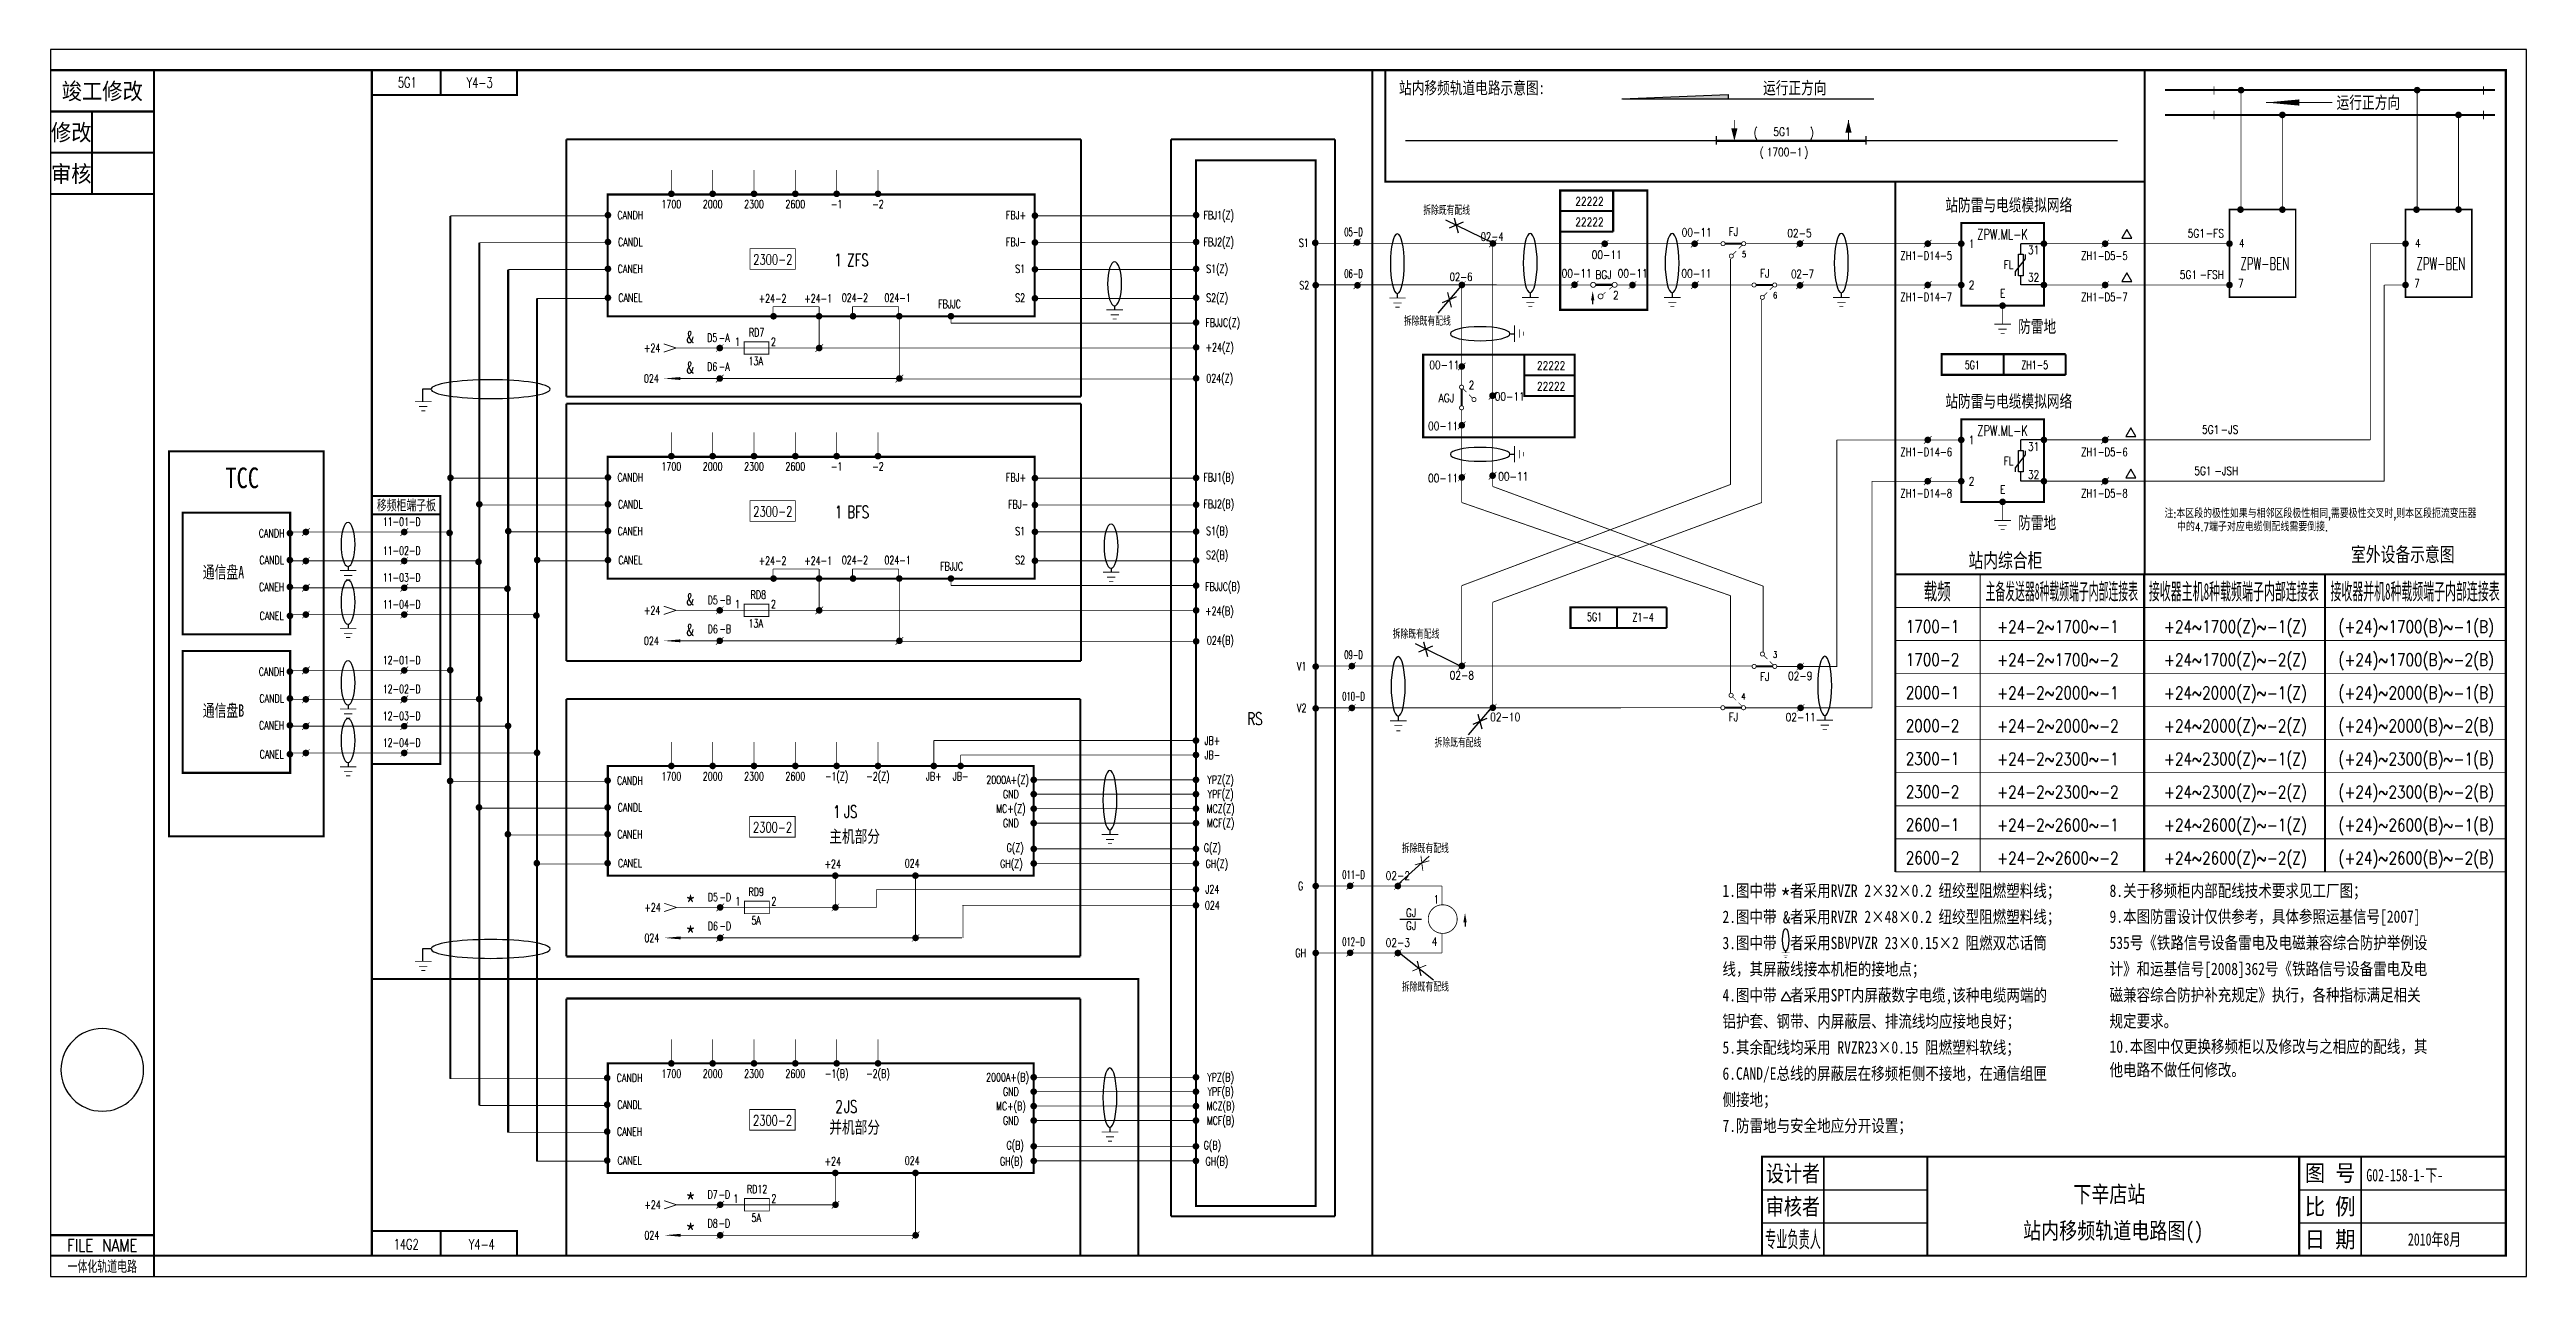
# Model space of a CAD drawing. Extents: x 0 to 599, y 0 to 297.
import ezdxf
from ezdxf.enums import TextEntityAlignment as Align

# ---------------------------------------------------------------- set-up
doc = ezdxf.new("R2010")
doc.units = 0
doc.header["$LTSCALE"] = 5
doc.header["$MEASUREMENT"] = 0
doc.linetypes.add('DASHED', pattern=[0.75, 0.5, -0.25])
doc.layers.get('0').update_dxf_attribs({"linetype": 'CONTINUOUS'})
for name, color, linetype in [('AAA', 255, 'CONTINUOUS'), ('DEFINE', 7, 'CONTINUOUS'), ('TIE', 7, 'CONTINUOUS'), ('更换说明', 6, 'CONTINUOUS'), ('电缆编号', 3, 'CONTINUOUS')]:
    doc.layers.add(name, color=color, linetype=linetype)
doc.styles.add('CHINESE', font='NSimSun.ttf', dxfattribs={"width": 0.9})
doc.styles.add('HZ', font='txt.shx', dxfattribs={"width": 0.7, "bigfont": 'hztxt.shx'})
doc.styles.add('ST', font='SimSun.ttf')
doc.styles.get("Standard").update_dxf_attribs({"font": 'txt.shx', "width": 0.8, "bigfont": 'HZTXT.shx'})
doc.styles.add('ZhfDlpx', font='txt.shx', dxfattribs={"width": 0.8, "height": 2, "bigfont": 'hztxt.shx'})

msp = doc.modelspace()

# ---------------------------------------------------------------- texts
at = {"color": 7, "style": 'CHINESE', "width": 0.9}
for s, p in [('竣工修改', (12.5, 287)), ('修改', (5, 277)), ('审核', (5, 267))]:
    msp.add_text(s, height=4, dxfattribs=at).set_placement(p, align=Align.MIDDLE)
at = {"color": 7, "style": 'CHINESE'}
for s, height, width, p in [('站内移频轨道电路示意图:', 3, 0.75, (343.95, 286.22)), ('运行正方向', 3, 0.75, (422.06, 286.22)), ('运行正方向', 3, 0.75, (560.85, 282.68)), ('站防雷与电缆模拟网络', 3, 0.75, (473.86, 257.87)), ('&', 3, 0.9, (154.75, 225.89)), ('&', 3, 0.9, (154.75, 218.51)), ('站防雷与电缆模拟网络', 3, 0.75, (473.86, 210.37)), ('TCC', 5, 0.8, (46.37, 190.82)), ('移频柜端子板', 2.5, 0.7, (86.11, 185.46)), ('站内综合柜', 3.5, 0.75, (473.04, 171.57)), ('室外设备示意图', 3.5, 0.75, (569.19, 173.04)), ('通信盘A', 3, 0.7, (41.83, 168.99)), ('&', 3, 0.9, (154.75, 162.39)), ('&', 3, 0.9, (154.75, 155.01)), ('通信盘B', 3, 0.7, (41.83, 135.49)), ('主机部分', 3, 0.75, (194.57, 105.02)), ('﹡', 5, 0.9, (154.85, 88.54)), ('﹡', 5, 0.9, (419.84, 90.23)), ('﹡', 5, 0.9, (154.85, 81.13)), ('&', 3, 0.9, (420.07, 85.43)), ('并机部分', 3, 0.75, (194.57, 34.61)), ('﹡', 5, 0.9, (154.86, 16.57)), ('﹡', 5, 0.9, (154.86, 9.16))]:
    msp.add_text(s, height=height, dxfattribs=dict(at, width=width)).set_placement(p, align=Align.CENTER)
at = {"color": 7, "linetype": 'Continuous', "style": 'HZ', "width": 0.7}
for s, p in [('CANDH', (140.29, 255.91)), ('1700', (150.22, 258.57)), ('2000', (160.22, 258.57)), ('2300', (170.22, 258.57)), ('2600', (180.22, 258.57)), ('-1', (190.22, 258.57)), ('-2', (200.22, 258.57)), ('FBJ+', (233.62, 255.91)), ('FBJ1(Z)', (282.67, 255.91)), ('拆除既有配线', (337.83, 256.99)), ('FBJ2(Z)', (282.67, 249.41)), ('CANDL', (140.29, 249.41)), ('FBJ-', (233.62, 249.41)), ('S1', (303.26, 249.21)), ('CANEH', (140.29, 242.91)), ('S1', (234.62, 242.91)), ('S1(Z)', (282.28, 242.91)), ('S2', (303.37, 238.96)), ('CANEL', (140.29, 235.91)), ('S2', (234.62, 235.91)), ('S2(Z)', (282.28, 235.91)), ('FBJJC(Z)', (283.64, 229.91)), ('拆除既有配线', (333.17, 230.16)), ('13A', (170.64, 220.6)), ('+24(Z)', (282.91, 223.91)), ('024(Z)', (282.91, 216.41)), ('CANDH', (140.29, 192.41)), ('1700', (150.22, 195.07)), ('2000', (160.22, 195.07)), ('2300', (170.22, 195.07)), ('2600', (180.22, 195.07)), ('-1', (190.22, 195.07)), ('-2', (200.22, 195.07)), ('FBJ+', (233.62, 192.41)), ('FBJ1(B)', (282.67, 192.47)), ('CANDL', (140.29, 185.91)), ('FBJ-', (234.12, 185.91)), ('FBJ2(B)', (282.67, 185.97)), ('CANDH', (53.5, 178.91)), ('CANEH', (140.29, 179.41)), ('S1', (234.62, 179.41)), ('S1(B)', (282.28, 179.47)), ('CANDL', (53.5, 172.41)), ('CANEL', (140.29, 172.41)), ('S2', (234.62, 172.41)), ('S2(B)', (282.28, 173.63)), ('CANEH', (53.5, 165.91)), ('FBJJC(B)', (283.62, 165.99)), ('+24(B)', (282.84, 160.07)), ('CANEL', (53.5, 158.91)), ('13A', (170.64, 157.1)), ('拆除既有配线', (330.42, 154.4)), ('024(B)', (283.06, 153)), ('CANDH', (53.5, 145.41)), ('V1', (302.77, 146.72)), ('CANDL', (53.5, 138.91)), ('V2', (302.77, 136.59)), ('CANEH', (53.5, 132.41)), ('CANEL', (53.5, 125.41)), ('JB+', (281.13, 128.72)), ('JB-', (281.13, 125.24)), ('拆除既有配线', (340.55, 128.1)), ('CANDH', (140.2, 119.04)), ('1700', (150.22, 120.07)), ('2000', (160.22, 120.07)), ('2300', (170.22, 120.07)), ('2600', (180.22, 120.07)), ('-1(Z)', (190.22, 120.07)), ('-2(Z)', (200.22, 120.07)), ('JB+', (213.72, 120.07)), ('JB-', (220.22, 120.07)), ('2000A+(Z)', (231.59, 119.22)), ('YPZ(Z)', (283.13, 119.22)), ('CANDL', (140.2, 112.54)), ('MC+(Z)', (232.38, 112.24)), ('GND', (232.38, 115.74)), ('MCZ(Z)', (283.13, 112.24)), ('YPF(Z)', (283.13, 115.74)), ('CANEH', (140.2, 106.04)), ('GND', (232.38, 108.74)), ('MCF(Z)', (283.13, 108.74)), ('G(Z)', (233.41, 102.77)), ('G(Z)', (281.14, 102.77)), ('拆除既有配线', (332.69, 102.53)), ('CANEL', (140.2, 99.04)), ('GH(Z)', (232.5, 98.88)), ('GH(Z)', (282.23, 98.88)), ('024', (281.13, 88.83)), ('J24', (281.13, 92.72)), ('G', (302.5, 93.52)), ('5A', (170.74, 85.19)), ('GH', (302.5, 77.31)), ('拆除既有配线', (332.69, 68.99)), ('CANDH', (140.11, 47.07)), ('1700', (150.22, 48.07)), ('2000', (160.22, 48.07)), ('2300', (170.22, 48.07)), ('2600', (180.22, 48.07)), ('-1(B)', (190.22, 48.07)), ('-2(B)', (200.22, 48.07)), ('2000A+(B)', (231.57, 47.22)), ('YPZ(B)', (283.13, 47.22)), ('CANDL', (140.11, 40.57)), ('MC+(B)', (232.38, 40.24)), ('GND', (232.38, 43.74)), ('MCZ(B)', (283.13, 40.24)), ('YPF(B)', (283.13, 43.74)), ('CANEH', (140.11, 34.07)), ('GND', (232.38, 36.74)), ('MCF(B)', (283.13, 36.74)), ('G(B)', (233.41, 30.77)), ('G(B)', (281.14, 30.77)), ('CANEL', (140.11, 27.07)), ('GH(B)', (232.5, 26.88)), ('GH(B)', (282.23, 26.88)), ('5A', (170.75, 13.22))]:
    msp.add_text(s, height=2, dxfattribs=at).set_placement(p, align=Align.CENTER)
at = {"color": 7}
for s, height, width, p in [('22222 ', 2, 0.8, (373.1, 259.24)), ('22222 ', 2, 0.8, (373.1, 254.24)), ('00-11', 2, 0.8, (398.33, 251.75)), ('FJ', 2, 0.8, (407.23, 251.88)), ('ZPW.ML-K', 2.5, 0.7, (472.35, 251)), ('00-11', 2, 0.8, (376.57, 246.31)), ('1', 2, 0.8, (464.85, 249)), ('FL', 2, 0.8, (473.8, 243.92)), ('31', 2, 0.8, (479.85, 247.5)), ('4', 2, 0.8, (530.2, 249.13)), ('ZPW-BEN', 3, 0.6, (535.83, 243.65)), ('4', 2, 0.8, (572.81, 249.13)), ('ZPW-BEN', 3, 0.6, (578.43, 243.65)), ('00-11', 2, 0.8, (369.28, 241.8)), ('BGJ', 2, 0.8, (375.78, 241.49)), ('00-11', 2, 0.8, (382.84, 241.8)), ('00-11', 2, 0.8, (398.28, 241.8)), ('FJ', 2, 0.8, (414.79, 241.8)), ('2', 2, 0.8, (464.85, 239)), ('32', 2, 0.8, (479.85, 240.83)), ('7', 2, 0.8, (530.03, 239.38)), ('7', 2, 0.8, (572.63, 239.38)), ('2', 2, 0.8, (378.78, 236.54)), ('E', 2, 0.8, (472.35, 237)), ('00-11', 2, 0.8, (337.24, 219.62)), ('2', 2, 0.8, (343.83, 214.76)), ('22222 ', 2, 0.8, (363.81, 219.49)), ('22222 ', 2, 0.8, (363.81, 214.49)), ('AGJ', 2, 0.8, (337.79, 211.65)), ('00-11', 2, 0.8, (353.1, 212.01)), ('00-11', 2, 0.8, (336.96, 204.87)), ('ZPW.ML-K', 2.5, 0.7, (472.35, 203.5)), ('1', 2, 0.8, (464.85, 201.5)), ('FL', 2, 0.8, (473.8, 196.42)), ('31', 2, 0.8, (479.85, 199.89)), ('00-11', 2, 0.8, (336.96, 192.25)), ('00-11', 2, 0.8, (353.93, 192.66)), ('2', 2, 0.8, (464.85, 191.5)), ('32', 2, 0.8, (479.85, 193.11)), ('E', 2, 0.8, (472.35, 189.5)), ('FJ', 2, 0.8, (414.79, 144.18)), ('FJ', 2, 0.8, (407.23, 134.44))]:
    msp.add_text(s, height=height, dxfattribs=dict(at, width=width)).set_placement(p, align=Align.CENTER)
at = {"color": 1, "width": 0.8}
for s, p in [('-FS', (525.91, 251.5)), ('-FSH', (525.91, 241.5)), ('-JS', (529.39, 204)), ('-JSH', (529.39, 194))]:
    msp.add_text(s, height=2, dxfattribs=at).set_placement(p, align=Align.RIGHT)
at = {"color": 2, "linetype": 'Continuous', "style": 'HZ', "width": 0.7}
for s, height, p in [('ZFS', 3, (192.77, 244.55)), ('-A', 2, (161.67, 226.23)), ('-A', 2, (161.67, 219.23)), ('BFS', 3, (192.77, 183.55)), ('-B', 2, (161.83, 162.73)), ('-B', 2, (161.83, 155.73)), ('JS', 3, (192, 111)), ('-D', 2, (161.85, 90.82)), ('-D', 2, (161.85, 83.82)), ('JS', 3, (192, 39.62)), ('-D', 2, (161.64, 18.84)), ('-D', 2, (161.64, 11.84))]:
    msp.add_text(s, height=height, dxfattribs=at).set_placement(p)
at = {"color": 7, "linetype": 'Continuous', "style": 'HZ', "width": 0.7}
for s, height, p in [('+24-2', 2, (171.35, 235.75)), ('+24-1', 2, (182.38, 235.75)), ('024-2', 2, (191.46, 235.91)), ('024-1', 2, (201.77, 235.91)), ('FBJJC', 2, (214.77, 234.41)), ('+24', 2, (143.59, 223.74)), ('2', 2, (174.32, 225.24)), ('024', 2, (143.59, 216.36)), ('11-01-D', 2, (80.37, 181.69)), ('11-02-D', 2, (80.37, 174.69)), ('+24-2', 2, (171.35, 172.25)), ('+24-1', 2, (182.38, 172.25)), ('024-2', 2, (191.46, 172.41)), ('024-1', 2, (201.77, 172.41)), ('11-03-D', 2, (80.37, 168.19)), ('FBJJC', 2, (215.27, 170.91)), ('11-04-D', 2, (80.37, 161.7)), ('+24', 2, (143.59, 160.24)), ('2', 2, (174.32, 161.74)), ('12-01-D', 2, (80.37, 148.19)), ('024', 2, (143.59, 152.86)), ('12-02-D', 2, (80.37, 141.19)), ('12-03-D', 2, (80.37, 134.69)), ('RS', 3, (289.6, 133.5)), ('12-04-D', 2, (80.37, 128.2)), ('+24', 2, (187.29, 98.84)), ('024', 2, (206.69, 99)), ('+24', 2, (143.69, 88.33)), ('2', 2, (174.42, 89.83)), ('024', 2, (143.69, 80.95)), ('+24', 2, (187.3, 26.87)), ('024', 2, (206.7, 27.02)), ('+24', 2, (143.69, 16.35)), ('2', 2, (174.43, 17.85)), ('024', 2, (143.69, 8.97))]:
    msp.add_text(s, height=height, dxfattribs=at).set_placement(p)
at = {"color": 7, "style": 'CHINESE'}
for s, width, p in [('防雷地', 0.75, (476.12, 228.46)), ('防雷地', 0.75, (476.12, 180.96)), ('1.图中带  者采用RVZR 2×32×0.2 纽绞型阻燃塑料线；', 0.8, (404.57, 91.88)), ('8.关于移频柜内部配线技术要求见工厂图；', 0.8, (498.23, 91.88)), ('2.图中带  者采用RVZR 2×48×0.2 纽绞型阻燃塑料线；', 0.8, (404.57, 85.56)), ('9.本图防雷设计仅供参考，具体参照运基信号[2007]', 0.8, (498.23, 85.61)), ('3.图中带  者采用SBVPVZR 23×0.15×2 阻燃双芯话筒', 0.8, (404.57, 79.24)), ('535号《铁路信号设备雷电及电磁兼容综合防护举例设', 0.8, (498.23, 79.29)), ('线，其屏蔽线接本机柜的接地点；', 0.8, (404.57, 72.91)), ('计》和运基信号[2008]362号《铁路信号设备雷电及电', 0.8, (498.23, 72.96)), ('4.图中带  者采用SPT内屏蔽数字电缆,该种电缆两端的', 0.8, (404.57, 66.59)), ('磁兼容综合防护补充规定》执行，各种指标满足相关', 0.8, (498.23, 66.64)), ('铝护套、钢带、内屏蔽层、排流线均应接地良好；', 0.8, (404.57, 60.27)), ('规定要求。', 0.8, (498.23, 60.32)), ('5.其余配线均采用 RVZR23×0.15 阻燃塑料软线；', 0.8, (404.57, 53.94)), ('10.本图中仅更换移频柜以及修改与之相应的配线，其', 0.8, (498.23, 54.16)), ('6.CAND/E总线的屏蔽层在移频柜侧不接地，在通信组匣', 0.8, (404.57, 47.62)), ('他电路不做任何修改。', 0.8, (498.23, 48.5)), ('侧接地；', 0.8, (404.57, 41.3)), ('7.防雷地与安全地应分开设置；', 0.8, (404.57, 34.98))]:
    msp.add_text(s, height=3, dxfattribs=dict(at, width=width)).set_placement(p)
at = {"color": 7, "linetype": 'Continuous', "style": 'HZ', "width": 0.7}
for p in [(166.82, 225.24), (166.82, 161.74), (166.92, 89.83), (166.43, 17.85)]:
    msp.add_text('1', height=2, dxfattribs=at).set_placement(p, align=Align.RIGHT)
at = {"color": 0, "style": 'ZhfDlpx', "width": 0.8}
for s, p in [('注:本区段的极性如果与相邻区段极性相同,需要极性交叉时,则本区段扼流变压器', (511.54, 185.64)), ('中的4.7端子对应电缆侧配线需要倒接.', (514.56, 182.42))]:
    msp.add_text(s, height=2, dxfattribs=at).set_placement(p, align=Align.TOP_LEFT)
at = {"color": 7, "width": 0.8}
for s, p in [('1', (334.65, 90.27)), ('4', (334.21, 80.06))]:
    msp.add_text(s, height=2, dxfattribs=at).set_placement(p)
at = {"color": 3, "width": 0.8}
for p in [(327.96, 87.04), (327.96, 83.91)]:
    msp.add_text('GJ', height=2, dxfattribs=at).set_placement(p)
at = {"color": 7, "width": 0.8}
for s, p in [('FILE NAME', (12.5, 7.5)), ('一体化轨道电路', (12.5, 2.5))]:
    msp.add_text(s, height=3, dxfattribs=at).set_placement(p, align=Align.MIDDLE)
at = {"layer": 'DEFINE', "color": 2, "linetype": 'Continuous', "style": 'HZ', "width": 0.7}
for s, height, p in [('5G1', 2.5, (86.32, 289.02)), ('Y4-3', 2.5, (103.82, 288.97)), ('2300-2', 2.5, (174.78, 246.17)), ('5G1', 2, (465.03, 220.64)), ('ZH1-5', 2, (480.12, 220.65)), ('2300-2', 2.5, (174.78, 185.17)), ('5G1', 2, (373.62, 159.65)), ('2300-2', 2.5, (174.71, 108.73)), ('2300-2', 2.5, (174.71, 37.77)), ('14G2', 2.5, (86.06, 7.81)), ('Y4-4', 2.5, (104.34, 7.75))]:
    msp.add_text(s, height=height, dxfattribs=at).set_placement(p, align=Align.MIDDLE)
at = {"layer": 'DEFINE', "color": 0, "linetype": 'Continuous', "width": 0.8}
for s, p in [('(', (412.11, 275.91)), (')', (425.74, 275.91)), ('(', (413.61, 271.17)), (')', (424.36, 271.17))]:
    msp.add_text(s, height=2, dxfattribs=at).set_placement(p)
at = {"layer": 'DEFINE', "color": 2, "width": 0.8}
msp.add_text('5G1', height=2, dxfattribs=at).set_placement((418.97, 276.1), align=Align.CENTER)
at = {"layer": 'DEFINE', "color": 2, "linetype": 'Continuous', "width": 0.8}
msp.add_text('1700-1', height=2, dxfattribs=at).set_placement((419.61, 271.17), align=Align.CENTER)
at = {"layer": 'DEFINE', "color": 2, "linetype": 'Continuous', "style": 'HZ', "width": 0.7}
for s, height, p in [('1', 3, (191.45, 244.55)), ('D5', 2, (161.34, 226.23)), ('D6', 2, (161.34, 219.23)), ('1', 3, (191.59, 183.55)), ('D5', 2, (161.47, 162.73)), ('D6', 2, (161.47, 155.73)), ('1', 3, (191.15, 111)), ('D5', 2, (161.5, 90.82)), ('D6', 2, (161.5, 83.82)), ('2', 3, (191.69, 39.62)), ('D7', 2, (161.44, 18.84)), ('D8', 2, (161.44, 11.84))]:
    msp.add_text(s, height=height, dxfattribs=at).set_placement(p, align=Align.RIGHT)
for s, p in [('RD7', (170.86, 227.52)), ('RD8', (171.27, 164.02)), ('RD9', (170.76, 92.1)), ('RD12', (170.97, 20.13))]:
    msp.add_text(s, height=2, dxfattribs=at).set_placement(p, align=Align.CENTER)
at = {"layer": 'DEFINE', "color": 6, "linetype": 'Continuous', "style": 'HZ', "width": 0.7}
msp.add_text('Z1-4', height=2, dxfattribs=at).set_placement((385.37, 159.58), align=Align.MIDDLE)
at = {"layer": 'DEFINE', "color": 5, "style": 'ST', "width": 0.7}
msp.add_text('G02-158-1-下-', height=3, dxfattribs=at).set_placement((560.37, 23.03))
at = {"layer": 'DEFINE', "color": 5}
for s, height, style, width, p in [('下辛店站', 4, 'CHINESE', 0.8, (498.18, 20.01, 0)), ('站内移频轨道电路图()', 4, 'CHINESE', 0.8, (499.12, 10.86)), ('2010年8月', 3, 'ST', 0.7, (576.87, 9.03))]:
    msp.add_text(s, height=height, dxfattribs=dict(at, style=style, width=width)).set_placement(p, align=Align.MIDDLE)
at = {"layer": 'TIE', "color": 3, "linetype": 'Continuous', "style": 'HZ', "width": 0.6}
for s, p in [('05-D', (315.3, 252.83)), ('06-D', (315.3, 242.75)), ('09-D', (315.3, 150.49)), ('010-D', (315.3, 140.41)), ('011-D', (315.3, 97.25)), ('012-D', (315.3, 81.04))]:
    msp.add_text(s, height=2, dxfattribs=at).set_placement(p, align=Align.MIDDLE)
at = {"layer": 'TIE', "color": 3, "width": 0.75}
for s, p in [('02-4', (346.06, 250.71)), ('02-6', (338.54, 240.98)), ('02-7', (421.2, 241.67))]:
    msp.add_text(s, height=2, dxfattribs=at).set_placement(p)
at = {"layer": 'TIE', "color": 3, "width": 0.8}
for s, p in [('02-5', (423.18, 251.54)), ('02-8', (341.5, 144.54)), ('02-9', (423.39, 144.38)), ('02-10', (351.99, 134.41)), ('02-11', (423.48, 134.38)), ('02-2', (326.02, 96.01)), ('02-3', (326.02, 79.79))]:
    msp.add_text(s, height=2, dxfattribs=at).set_placement(p, align=Align.CENTER)
at = {"layer": 'TIE', "color": 1, "width": 0.8}
for p in [(521.31, 251.5), (519.42, 241.5), (524.79, 204), (522.91, 194)]:
    msp.add_text('5G1', height=2, dxfattribs=at).set_placement(p, align=Align.RIGHT)
at = {"layer": 'TIE', "color": 7, "width": 0.75}
for s, p in [('5', (409.3, 246.71)), ('6', (416.8, 236.73)), ('3', (416.8, 149.78)), ('4', (409.14, 139.65))]:
    msp.add_text(s, height=1.5, dxfattribs=at).set_placement(p)
at = {"layer": 'TIE', "color": 1, "width": 0.75}
for s, p in [('ZH1-D14-5', (447.6, 246.11)), ('ZH1-D5-5', (491.37, 246.07)), ('ZH1-D14-7', (447.6, 236.11)), ('ZH1-D5-7', (491.37, 236.07)), ('ZH1-D14-6', (447.6, 198.57)), ('ZH1-D5-6', (491.37, 198.57)), ('ZH1-D14-8', (447.6, 188.57)), ('ZH1-D5-8', (491.37, 188.57))]:
    msp.add_text(s, height=2, dxfattribs=at).set_placement(p)

# ---------------------------------------------------------------- blocks, each defined once
blk = doc.blocks.new('W22')
at = {"const_width": 0.8}
blk.add_lwpolyline([(-0.4, 0, 1), (0.4, 0, 1)], format="xyb", close=True, dxfattribs=at)
blk = doc.blocks.new('W21')
at = {"const_width": 0.15}
for points in [[(0, 0), (-0.92, -0.92)], [(0, 0), (0.92, 0.92)]]:
    blk.add_lwpolyline(points, dxfattribs=at)
at = {"const_width": 0.8}
blk.add_lwpolyline([(-0.4, 0, 1), (0.4, 0, 1)], format="xyb", close=True, dxfattribs=at)
blk = doc.blocks.new('W54')
at = {"const_width": 0.2}
blk.add_lwpolyline([(3, 1), (0, 0), (3, -1)], dxfattribs=at)
blk = doc.blocks.new('W57')
blk.add_lwpolyline([(0, 0, 0.7, 0, 0), (4, 0, 0, 0, 0)], format="xyseb")
blk = doc.blocks.new('A$C349F3EFB')
at = {"color": 7}
for points in [[(4, 2.3, 0.2, 0.2, 0), (0, 2.3, 0.2, 0.2, 0)], [(3, 1.1, 0.2, 0.2, 0), (1, 1.1, 0.2, 0.2, 0)], [(2.5, 0.1, 0.2, 0.2, 0), (1.5, 0.1, 0.2, 0.2, 0)]]:
    blk.add_lwpolyline(points, format="xyseb", dxfattribs=at)
blk.add_lwpolyline([(2, 3.3), (2, 2.4)], dxfattribs=at)
at = {"color": 7, "extrusion": (0, 0, -1)}
blk.add_ellipse((2, 8.6), major_axis=(0, -5.33), ratio=0.317221, dxfattribs=at)
blk = doc.blocks.new('TRI')
blk.add_lwpolyline([(0, 0), (2, 0), (1, 1.73)], close=True)
blk = doc.blocks.new('CONTI_1')
at = {"color": 7, "xscale": 1.21, "yscale": 1.21, "zscale": 1.21}
blk.add_blockref('TRI', (-1.16, -0.69), dxfattribs=at)
blk.add_attdef('1', text='', height=2).set_placement((2.2, 0.35), align=Align.MIDDLE)
blk = doc.blocks.new('131')
at = {"const_width": 0.2}
for points in [[(1, 0, 1), (0, 0, 1)], [(4, 3, 1), (3, 3, 1)], [(6, 0, 1), (5, 0, 1)]]:
    blk.add_lwpolyline(points, format="xyb", close=True, dxfattribs=at)
for points, const_width in [([(5, 0), (1, 0)], 0.5), ([(0.85, 0.35), (1.7, 1.2)], 0.15), ([(2.3, 1.8), (3.15, 2.65)], 0.15)]:
    blk.add_lwpolyline(points, dxfattribs=dict(const_width=const_width))
blk.add_lwpolyline([(5.5, 4.5, 0, 0, 0), (5.5, 3.5, 0.8, 0, 0), (5.5, 1.3, 0, 0, 0)], format="xyseb")
at = {"width": 0.8}
for tag, p in [('0', (0, 2)), ('RELAY', (3, -2.2))]:
    blk.add_attdef(tag, text='', height=2, dxfattribs=at).set_placement(p, align=Align.MIDDLE)
blk = doc.blocks.new('134')
at = {"const_width": 0.2}
for points in [[(1, 0, -1), (0, 0, -1)], [(6, 0, -1), (5, 0, -1)], [(4, -3, -1), (3, -3, -1)]]:
    blk.add_lwpolyline(points, format="xyb", close=True, dxfattribs=at)
for points, const_width in [([(5, 0), (1, 0)], 0.5), ([(0.85, -0.35), (1.7, -1.2)], 0.15), ([(2.3, -1.8), (3.15, -2.65)], 0.15)]:
    blk.add_lwpolyline(points, dxfattribs=dict(const_width=const_width))
blk.add_lwpolyline([(5.5, -1.3, 0, 0, 0), (5.5, -2.3, 0.8, 0, 0), (5.5, -4.5, 0, 0, 0)], format="xyseb")
at = {"width": 0.8}
for tag, p in [('RELAY', (3, 2.2)), ('0', (0, -2))]:
    blk.add_attdef(tag, text='', height=2, dxfattribs=at).set_placement(p, align=Align.MIDDLE)
blk = doc.blocks.new('W53')
blk.add_line((0, 1), (0, 0))
blk.add_lwpolyline([(0, 3.25, 0, 0.8, 0), (0, 1, 0.8, 0.8, 0)], format="xyseb")
blk = doc.blocks.new('BZTB')
at = {"color": 7}
for p, q in [((0.23, 16), (40.23, 16)), ((130.23, 16), (180.23, 16)), ((0.23, 8), (40.23, 8)), ((130.23, 8), (180.23, 8))]:
    blk.add_line(p, q, dxfattribs=at)
at = {"color": 7, "const_width": 0.5}
blk.add_lwpolyline([(0.23, 0), (180.23, 0), (180.23, 24), (0.23, 24)], close=True, dxfattribs=at)
at = {"color": 7}
for points, const_width in [([(15.23, 24), (15.23, 0)], 0.4), ([(40.23, 24), (40.23, 0)], 0.5), ([(130.23, 24), (130.23, 0)], 0.5), ([(145.23, 24), (145.23, 0)], 0.4)]:
    blk.add_lwpolyline(points, dxfattribs=dict(at, const_width=const_width))
at = {"color": 7, "style": 'CHINESE'}
for s, width, p in [('设计者', 0.8, (7.73, 20)), ('图 号', 0.9, (137.73, 20)), ('审核者', 0.8, (7.73, 12)), ('比 例', 0.9, (137.73, 12)), ('日 期', 0.9, (137.73, 4))]:
    blk.add_text(s, height=4, dxfattribs=dict(at, width=width)).set_placement(p, align=Align.MIDDLE)
at = {"color": 7, "style": 'CHINESE', "width": 0.478723}
blk.add_text('专业负责人', height=4, dxfattribs=at).set_placement((1, 2), (14.5, 2), align=Align.FIT)
blk = doc.blocks.new('A$C50BA0AAF')
for points in [[(0.25, 0.1, 0.5, 0.5, 0), (0.25, 72.1, 0.5, 0.5, 0), (60.49, 72.1, 0.5, 0.5, 0), (60.49, 0.1, 0.5, 0.5, 0)], [(60.49, 0.1, 0.5, 0.5, 0), (60.49, 72.1, 0.5, 0.5, 0), (104.24, 72.1, 0.5, 0.5, 0), (104.24, 0.1, 0.5, 0.5, 0)], [(104.24, 0.1, 0.5, 0.5, 0), (104.24, 72.1, 0.5, 0.5, 0), (148, 72.1, 0.5, 0.5, 0), (148, 0.1, 0.5, 0.5, 0)], [(0.25, 64.1, 0.2, 0.2, 0), (60.49, 64.1, 0.2, 0.2, 0)], [(20.79, 64.1, 0.2, 0.2, 0), (20.79, 0.1, 0.2, 0.2, 0)], [(60.49, 64.1, 0.2, 0.2, 0), (60.49, 0.1, 0.2, 0.2, 0)], [(60.49, 64.1, 0.2, 0.2, 0), (104.24, 64.1, 0.2, 0.2, 0)], [(104.24, 64.1, 0.2, 0.2, 0), (104.24, 0.1, 0.2, 0.2, 0)], [(104.24, 64.1, 0.2, 0.2, 0), (148, 64.1, 0.2, 0.2, 0)], [(0.25, 56.1, 0.2, 0.2, 0), (60.49, 56.1, 0.2, 0.2, 0)], [(60.49, 56.1, 0.2, 0.2, 0), (104.24, 56.1, 0.2, 0.2, 0)], [(104.24, 56.1, 0.2, 0.2, 0), (148, 56.1, 0.2, 0.2, 0)], [(0.25, 48.1, 0.2, 0.2, 0), (60.49, 48.1, 0.2, 0.2, 0)], [(60.49, 48.1, 0.2, 0.2, 0), (104.24, 48.1, 0.2, 0.2, 0)], [(104.24, 48.1, 0.2, 0.2, 0), (148, 48.1, 0.2, 0.2, 0)], [(0.25, 40.1, 0.2, 0.2, 0), (60.49, 40.1, 0.2, 0.2, 0)], [(60.49, 40.1, 0.2, 0.2, 0), (104.24, 40.1, 0.2, 0.2, 0)], [(104.24, 40.1, 0.2, 0.2, 0), (148, 40.1, 0.2, 0.2, 0)], [(0.25, 32.1, 0.2, 0.2, 0), (60.49, 32.1, 0.2, 0.2, 0)], [(60.49, 32.1, 0.2, 0.2, 0), (104.24, 32.1, 0.2, 0.2, 0)], [(104.24, 32.1, 0.2, 0.2, 0), (148, 32.1, 0.2, 0.2, 0)], [(0.25, 24.1, 0.2, 0.2, 0), (60.49, 24.1, 0.2, 0.2, 0)], [(60.49, 24.1, 0.2, 0.2, 0), (104.24, 24.1, 0.2, 0.2, 0)], [(104.24, 24.1, 0.2, 0.2, 0), (148, 24.1, 0.2, 0.2, 0)], [(0.25, 16.1, 0.2, 0.2, 0), (60.49, 16.1, 0.2, 0.2, 0)], [(60.49, 16.1, 0.2, 0.2, 0), (104.24, 16.1, 0.2, 0.2, 0)], [(104.24, 16.1, 0.2, 0.2, 0), (148, 16.1, 0.2, 0.2, 0)], [(0.25, 8.1, 0.2, 0.2, 0), (60.49, 8.1, 0.2, 0.2, 0)], [(60.49, 8.1, 0.2, 0.2, 0), (104.24, 8.1, 0.2, 0.2, 0)], [(104.24, 8.1, 0.2, 0.2, 0), (148, 8.1, 0.2, 0.2, 0)], [(0.25, 0.1, 0.2, 0.2, 0), (60.49, 0.1, 0.2, 0.2, 0)], [(60.49, 0.1, 0.2, 0.2, 0), (104.24, 0.1, 0.2, 0.2, 0)], [(104.24, 0.1, 0.2, 0.2, 0), (148, 0.1, 0.2, 0.2, 0)]]:
    blk.add_lwpolyline(points, format="xyseb")
at = {"layer": 'DEFINE', "color": 0, "linetype": 'Continuous', "const_width": 0.2}
blk.add_lwpolyline([(20.79, 64.1), (20.79, 72.1)], dxfattribs=at)
at = {"style": 'CHINESE', "width": 0.6}
blk.add_text('载频', height=4, dxfattribs=at).set_placement((10.41, 66), align=Align.CENTER)
at = {"style": 'CHINESE'}
for s, width, p, p2 in [('主备发送器8种载频端子内部连接表', 0.419594, (22.11, 66), (58.99, 66)), ('接收器主机8种载频端子内部连接表', 0.468002, (61.61, 66), (102.75, 66)), ('接收器并机8种载频端子内部连接表', 0.465498, (105.58, 66), (146.51, 66))]:
    blk.add_text(s, height=4, dxfattribs=dict(at, width=width)).set_placement(p, p2, align=Align.FIT)
at = {"width": 0.8}
for s, p in [('1700-1', (9.29, 58)), ('+24-2~1700~-1', (39.61, 57.95)), ('+24~1700(Z)~-1(Z)', (82.55, 57.95)), ('(+24)~1700(B)~-1(B)', (126.31, 57.95)), ('1700-2', (9.29, 50)), ('+24-2~1700~-2', (39.61, 49.95)), ('+24~1700(Z)~-2(Z)', (82.55, 49.95)), ('(+24)~1700(B)~-2(B)', (126.31, 49.95)), ('2000-1', (9.29, 42)), ('+24-2~2000~-1', (39.61, 41.95)), ('+24~2000(Z)~-1(Z)', (82.55, 41.95)), ('(+24)~2000(B)~-1(B)', (126.31, 41.95)), ('2000-2', (9.29, 34)), ('+24-2~2000~-2', (39.61, 33.95)), ('+24~2000(Z)~-2(Z)', (82.55, 33.95)), ('(+24)~2000(B)~-2(B)', (126.31, 33.95)), ('2300-1', (9.29, 26)), ('+24-2~2300~-1', (39.61, 25.95)), ('+24~2300(Z)~-1(Z)', (82.55, 25.95)), ('(+24)~2300(B)~-1(B)', (126.31, 25.95)), ('2300-2', (9.29, 18)), ('+24-2~2300~-2', (39.61, 17.95)), ('+24~2300(Z)~-2(Z)', (82.55, 17.95)), ('(+24)~2300(B)~-2(B)', (126.31, 17.95)), ('2600-1', (9.29, 10)), ('+24-2~2600~-1', (39.61, 9.95)), ('+24~2600(Z)~-1(Z)', (82.55, 9.95)), ('(+24)~2600(B)~-1(B)', (126.31, 9.95)), ('2600-2', (9.29, 2)), ('+24-2~2600~-2', (39.61, 1.95)), ('+24~2600(Z)~-2(Z)', (82.55, 1.95)), ('(+24)~2600(B)~-2(B)', (126.31, 1.95))]:
    blk.add_text(s, height=3, dxfattribs=at).set_placement(p, align=Align.CENTER)
blk = doc.blocks.new('A$C7B580150')
at = {"color": 0}
for points in [[(4, 2.31, 0.2, 0.2, 0), (0, 2.31, 0.2, 0.2, 0)], [(3, 1.13, 0.2, 0.2, 0), (1, 1.13, 0.2, 0.2, 0)], [(2.5, 0.1, 0.2, 0.2, 0), (1.5, 0.1, 0.2, 0.2, 0)]]:
    blk.add_lwpolyline(points, format="xyseb", dxfattribs=at)
blk.add_lwpolyline([(1.96, 3.28), (1.96, 2.43)], dxfattribs=at)
at = {"color": 0, "extrusion": (0, 0, -1)}
blk.add_ellipse((1.96, 10.63), major_axis=(0, -7.21), ratio=0.234528, dxfattribs=at)

# ---------------------------------------------------------------- linework, layer by layer
at = {"color": 0}
for p, q in [((403.05, 276), (403.05, 274)), ((439.22, 276), (439.22, 274))]:
    msp.add_line(p, q, dxfattribs=at)
at = {"linetype": 'Continuous'}
for p, q in [((476.75, 247.45), (476.75, 250)), ((476.75, 240), (476.75, 242.24)), ((476.75, 199.95), (476.75, 202.5)), ((476.75, 192.5), (476.75, 194.74))]:
    msp.add_line(p, q, dxfattribs=at)
at = {"color": 0, "linetype": 'Continuous'}
for p, q in [((482.75, 250), (476.75, 250)), ((482.75, 240), (476.75, 240)), ((92.04, 214.79), (90.04, 214.79)), ((90.04, 214.79), (90.04, 211.79)), ((482.75, 202.5), (476.75, 202.5)), ((482.75, 192.5), (476.75, 192.5)), ((92.04, 79.29), (90.04, 79.29)), ((90.04, 79.29), (90.04, 76.29))]:
    msp.add_line(p, q, dxfattribs=at)
at = {"color": 0}
msp.add_lwpolyline([(0, 0), (599.12, 0), (599.12, 297), (0, 297)], close=True, dxfattribs=at)
for points in [[(0, 292, 0.5, 0.5, 0), (25, 292, 0.5, 0.5, 0)], [(523.52, 288.07, 0.2, 0.2, 0), (523.52, 286.07, 0.2, 0.2, 0)], [(588.72, 288.07, 0.2, 0.2, 0), (588.72, 286.07, 0.2, 0.2, 0)], [(0, 282, 0.5, 0.5, 0), (25, 282, 0.5, 0.5, 0)], [(10, 262, 0.5, 0.5, 0), (10, 282, 0.5, 0.5, 0)], [(511.67, 287.17, 0.5, 0.5, 0), (591.48, 287.17, 0.5, 0.5, 0)], [(523.52, 280.2, 0.2, 0.2, 0), (523.52, 282.2, 0.2, 0.2, 0)], [(523.52, 282.1, 0.2, 0.2, 0), (523.52, 280.1, 0.2, 0.2, 0)], [(536.13, 284.17, 0, 1.5, 0), (544.13, 284.17, 1.5, 1.5, 0)], [(552.13, 284.16, 0.2, 0.2, 0), (536.13, 284.16, 0.2, 0.2, 0)], [(588.72, 280.2, 0.2, 0.2, 0), (588.72, 282.2, 0.2, 0.2, 0)], [(588.72, 282.1, 0.2, 0.2, 0), (588.72, 280.1, 0.2, 0.2, 0)], [(407.44, 274.9, 0, 1.5, 0), (407.44, 277.9, 1.5, 1.5, 0)], [(407.44, 274.9, 0.2, 0.2, 0), (407.44, 279.9, 0.2, 0.2, 0)], [(435.06, 279.9, 0, 1.5, 0), (435.06, 276.9, 1.5, 1.5, 0)], [(435.06, 274.9, 0.2, 0.2, 0), (435.06, 279.9, 0.2, 0.2, 0)], [(511.67, 281.17, 0.5, 0.5, 0), (591.48, 281.17, 0.5, 0.5, 0)], [(0, 272, 0.5, 0.5, 0), (25, 272, 0.5, 0.5, 0)], [(150.22, 262.07, 0.2, 0.2, 0), (150.22, 267.87, 0.2, 0.2, 0)], [(160.22, 262.07, 0.2, 0.2, 0), (160.22, 267.87, 0.2, 0.2, 0)], [(170.22, 262.07, 0.2, 0.2, 0), (170.22, 267.87, 0.2, 0.2, 0)], [(180.22, 262.07, 0.2, 0.2, 0), (180.22, 267.87, 0.2, 0.2, 0)], [(190.22, 262.07, 0.2, 0.2, 0), (190.22, 267.87, 0.2, 0.2, 0)], [(200.22, 262.07, 0.2, 0.2, 0), (200.22, 267.87, 0.2, 0.2, 0)], [(0, 262, 0.5, 0.5, 0), (25, 262, 0.5, 0.5, 0)], [(134.81, 256.74, 0.2, 0.2, 0), (96.73, 256.74, 0.2, 0.2, 0)], [(277.14, 256.74, 0.2, 0.2, 0), (238.8, 256.74, 0.2, 0.2, 0)], [(134.81, 250.24, 0.2, 0.2, 0), (103.73, 250.24, 0.2, 0.2, 0)], [(277.14, 250.24, 0.2, 0.2, 0), (238.8, 250.24, 0.2, 0.2, 0)], [(319.63, 250.1, 0.2, 0.2, 0), (306.06, 250.1, 0.2, 0.2, 0)], [(319.63, 250.1, 0.2, 0.2, 0), (404.15, 250.1, 0.2, 0.2, 0)], [(410.12, 250, 0.2, 0.2, 0), (420.13, 250, 0.2, 0.2, 0)], [(420.13, 250, 0.2, 0.2, 0), (462.35, 250, 0.2, 0.2, 0)], [(420.88, 250, 0.2, 0.2, 0), (421, 250, 0.2, 0.2, 0)], [(420.88, 250, 0.2, 0.2, 0), (421, 250, 0.2, 0.2, 0)], [(420.88, 250, 0.2, 0.2, 0), (421, 250, 0.2, 0.2, 0)], [(421.15, 250, 0.2, 0.2, 0), (421.05, 250, 0.2, 0.2, 0)], [(421.15, 250, 0.2, 0.2, 0), (421.05, 250, 0.2, 0.2, 0)], [(487.56, 250, 0.2, 0.2, 0), (527.66, 250, 0.2, 0.2, 0)], [(134.81, 243.74, 0.2, 0.2, 0), (110.73, 243.74, 0.2, 0.2, 0)], [(277.14, 243.74, 0.2, 0.2, 0), (238.8, 243.74, 0.2, 0.2, 0)], [(319.83, 240.02, 0.2, 0.2, 0), (306.26, 240.02, 0.2, 0.2, 0)], [(426.67, 240, 0.2, 0.2, 0), (462.35, 240, 0.2, 0.2, 0)], [(487.56, 240, 0.2, 0.2, 0), (527.66, 240, 0.2, 0.2, 0)], [(134.81, 236.74, 0.2, 0.2, 0), (117.73, 236.74, 0.2, 0.2, 0)], [(174.8, 232.41, 0.2, 0.2, 0), (174.8, 234.74, 0.2, 0.2, 0)], [(185.97, 234.74, 0.2, 0.2, 0), (174.8, 234.74, 0.2, 0.2, 0)], [(185.97, 232.41, 0.2, 0.2, 0), (185.97, 234.74, 0.2, 0.2, 0)], [(194.04, 232.41, 0.2, 0.2, 0), (194.04, 234.74, 0.2, 0.2, 0)], [(205.21, 234.74, 0.2, 0.2, 0), (194.04, 234.74, 0.2, 0.2, 0)], [(205.21, 232.41, 0.2, 0.2, 0), (205.21, 234.74, 0.2, 0.2, 0)], [(277.14, 236.74, 0.2, 0.2, 0), (238.8, 236.74, 0.2, 0.2, 0)], [(259.51, 233.97, 0.2, 0.2, 0), (255.51, 233.97, 0.2, 0.2, 0)], [(327.93, 236.85, 0.2, 0.2, 0), (323.93, 236.85, 0.2, 0.2, 0)], [(326.93, 235.66, 0.2, 0.2, 0), (324.93, 235.66, 0.2, 0.2, 0)], [(326.43, 234.63, 0.2, 0.2, 0), (325.43, 234.63, 0.2, 0.2, 0)], [(360.08, 236.97, 0.2, 0.2, 0), (356.08, 236.97, 0.2, 0.2, 0)], [(359.08, 235.79, 0.2, 0.2, 0), (357.08, 235.79, 0.2, 0.2, 0)], [(358.58, 234.76, 0.2, 0.2, 0), (357.58, 234.76, 0.2, 0.2, 0)], [(394.43, 236.97, 0.2, 0.2, 0), (390.43, 236.97, 0.2, 0.2, 0)], [(393.43, 235.79, 0.2, 0.2, 0), (391.43, 235.79, 0.2, 0.2, 0)], [(392.93, 234.76, 0.2, 0.2, 0), (391.93, 234.76, 0.2, 0.2, 0)], [(435.35, 236.97, 0.2, 0.2, 0), (431.35, 236.97, 0.2, 0.2, 0)], [(434.35, 235.79, 0.2, 0.2, 0), (432.35, 235.79, 0.2, 0.2, 0)], [(433.85, 234.76, 0.2, 0.2, 0), (432.85, 234.76, 0.2, 0.2, 0)], [(472.35, 235, 0.2, 0.2, 0), (472.35, 230.5, 0.2, 0.2, 0)], [(185.97, 224.74, 0.2, 0.2, 0), (185.97, 232.69, 0.2, 0.2, 0)], [(205.37, 217.36, 0.2, 0.2, 0), (205.37, 232.69, 0.2, 0.2, 0)], [(217.87, 230.74, 0.2, 0.2, 0), (217.87, 232.69, 0.2, 0.2, 0)], [(277.14, 230.74, 0.2, 0.2, 0), (217.87, 230.74, 0.2, 0.2, 0)], [(258.51, 232.79, 0.2, 0.2, 0), (256.51, 232.79, 0.2, 0.2, 0)], [(258.01, 231.76, 0.2, 0.2, 0), (257.01, 231.76, 0.2, 0.2, 0)], [(474.35, 230.5, 0.2, 0.2, 0), (470.35, 230.5, 0.2, 0.2, 0)], [(473.35, 229.31, 0.2, 0.2, 0), (471.35, 229.31, 0.2, 0.2, 0)], [(472.85, 228.29, 0.2, 0.2, 0), (471.85, 228.29, 0.2, 0.2, 0)], [(186.16, 224.74, 0.2, 0.2, 0), (151.38, 224.74, 0.2, 0.2, 0)], [(186.16, 224.74, 0.2, 0.2, 0), (155.18, 224.74, 0.2, 0.2, 0)], [(165.82, 224.74, 0.2, 0.2, 0), (175.82, 224.74, 0.2, 0.2, 0)], [(179.25, 224.74, 0.2, 0.2, 0), (179.25, 224.74, 0.2, 0.2, 4.822497)], [(277.14, 224.74, 0.2, 0.2, 0), (186.4, 224.74, 0.2, 0.2, 0)], [(487.6, 218.25, 0.5, 0.5, 0), (457.6, 218.25, 0.5, 0.5, 0), (457.6, 223.25, 0.5, 0.5, 0), (487.6, 223.25, 0.5, 0.5, 0)], [(472.6, 223.25, 0.5, 0.5, 0), (472.6, 218.25, 0.5, 0.5, 0)], [(487.6, 223.25, 0.5, 0.5, 0), (487.6, 218.25, 0.5, 0.5, 0)], [(205.16, 217.36, 0.2, 0.2, 0), (152.38, 217.36, 0.2, 0.2, 0)], [(205.66, 217.36, 0.2, 0.2, 0), (156.18, 217.36, 0.2, 0.2, 0)], [(277.14, 217.24, 0.2, 0.2, 0), (205.66, 217.24, 0.2, 0.2, 0)], [(92.18, 211.76, 0.2, 0.2, 0), (88.18, 211.76, 0.2, 0.2, 0)], [(91.18, 210.58, 0.2, 0.2, 0), (89.18, 210.58, 0.2, 0.2, 0)], [(90.68, 209.55, 0.2, 0.2, 0), (89.68, 209.55, 0.2, 0.2, 0)], [(150.22, 198.57, 0.2, 0.2, 0), (150.22, 204.37, 0.2, 0.2, 0)], [(160.22, 198.57, 0.2, 0.2, 0), (160.22, 204.37, 0.2, 0.2, 0)], [(170.22, 198.57, 0.2, 0.2, 0), (170.22, 204.37, 0.2, 0.2, 0)], [(180.22, 198.57, 0.2, 0.2, 0), (180.22, 204.37, 0.2, 0.2, 0)], [(190.22, 198.57, 0.2, 0.2, 0), (190.22, 204.37, 0.2, 0.2, 0)], [(200.22, 198.57, 0.2, 0.2, 0), (200.22, 204.37, 0.2, 0.2, 0)], [(134.81, 193.24, 0.2, 0.2, 0), (96.73, 193.24, 0.2, 0.2, 0)], [(277.14, 193.24, 0.2, 0.2, 0), (238.8, 193.24, 0.2, 0.2, 0)], [(277.14, 186.74, 0.2, 0.2, 0), (238.8, 186.74, 0.2, 0.2, 0)], [(472.35, 187.5, 0.2, 0.2, 0), (472.35, 183, 0.2, 0.2, 0)], [(134.81, 180.24, 0.2, 0.2, 0), (110.73, 180.24, 0.2, 0.2, 0)], [(277.14, 180.24, 0.2, 0.2, 0), (238.8, 180.24, 0.2, 0.2, 0)], [(474.35, 183, 0.2, 0.2, 0), (470.35, 183, 0.2, 0.2, 0)], [(473.35, 181.81, 0.2, 0.2, 0), (471.35, 181.81, 0.2, 0.2, 0)], [(472.85, 180.79, 0.2, 0.2, 0), (471.85, 180.79, 0.2, 0.2, 0)], [(74.02, 170.88, 0.2, 0.2, 0), (70.02, 170.88, 0.2, 0.2, 0)], [(73.02, 169.69, 0.2, 0.2, 0), (71.02, 169.69, 0.2, 0.2, 0)], [(72.52, 168.67, 0.2, 0.2, 0), (71.52, 168.67, 0.2, 0.2, 0)], [(134.81, 173.24, 0.2, 0.2, 0), (117.73, 173.24, 0.2, 0.2, 0)], [(174.8, 168.91, 0.2, 0.2, 0), (174.8, 171.24, 0.2, 0.2, 0)], [(185.97, 171.24, 0.2, 0.2, 0), (174.8, 171.24, 0.2, 0.2, 0)], [(185.97, 168.91, 0.2, 0.2, 0), (185.97, 171.24, 0.2, 0.2, 0)], [(185.97, 161.24, 0.2, 0.2, 0), (185.97, 169.19, 0.2, 0.2, 0)], [(194.04, 168.91, 0.2, 0.2, 0), (194.04, 171.24, 0.2, 0.2, 0)], [(205.21, 171.24, 0.2, 0.2, 0), (194.04, 171.24, 0.2, 0.2, 0)], [(205.21, 168.91, 0.2, 0.2, 0), (205.21, 171.24, 0.2, 0.2, 0)], [(205.37, 153.86, 0.2, 0.2, 0), (205.37, 169.19, 0.2, 0.2, 0)], [(217.87, 167.24, 0.2, 0.2, 0), (217.87, 169.19, 0.2, 0.2, 0)], [(277.14, 173.24, 0.2, 0.2, 0), (238.8, 173.24, 0.2, 0.2, 0)], [(258.65, 170.47, 0.2, 0.2, 0), (254.65, 170.47, 0.2, 0.2, 0)], [(257.65, 169.29, 0.2, 0.2, 0), (255.65, 169.29, 0.2, 0.2, 0)], [(257.15, 168.26, 0.2, 0.2, 0), (256.15, 168.26, 0.2, 0.2, 0)], [(391.06, 156.99, 0.5, 0.5, 0), (367.79, 156.99, 0.5, 0.5, 0), (367.79, 161.99, 0.5, 0.5, 0), (391.06, 161.99, 0.5, 0.5, 0)], [(379.06, 161.99, 0.5, 0.5, 0), (379.06, 156.99, 0.5, 0.5, 0)], [(391.06, 161.99, 0.5, 0.5, 0), (391.06, 156.99, 0.5, 0.5, 0)], [(74.02, 156.88, 0.2, 0.2, 0), (70.02, 156.88, 0.2, 0.2, 0)], [(186.16, 161.24, 0.2, 0.2, 0), (151.38, 161.24, 0.2, 0.2, 0)], [(186.16, 161.24, 0.2, 0.2, 0), (155.18, 161.24, 0.2, 0.2, 0)], [(165.82, 161.24, 0.2, 0.2, 0), (175.82, 161.24, 0.2, 0.2, 0)], [(179.25, 161.24, 0.2, 0.2, 0), (179.25, 161.24, 0.2, 0.2, 4.521921)], [(73.02, 155.69, 0.2, 0.2, 0), (71.02, 155.69, 0.2, 0.2, 0)], [(72.52, 154.67, 0.2, 0.2, 0), (71.52, 154.67, 0.2, 0.2, 0)], [(205.16, 153.86, 0.2, 0.2, 0), (152.38, 153.86, 0.2, 0.2, 0)], [(205.66, 153.86, 0.2, 0.2, 0), (156.18, 153.86, 0.2, 0.2, 0)], [(417.86, 147.63, 0.2, 0.2, 0), (423.61, 147.63, 0.2, 0.2, 0)], [(74.02, 137.38, 0.2, 0.2, 0), (70.02, 137.38, 0.2, 0.2, 0)], [(73.02, 136.19, 0.2, 0.2, 0), (71.02, 136.19, 0.2, 0.2, 0)], [(72.52, 135.17, 0.2, 0.2, 0), (71.52, 135.17, 0.2, 0.2, 0)], [(328.13, 134.51, 0.2, 0.2, 0), (324.13, 134.51, 0.2, 0.2, 0)], [(327.13, 133.32, 0.2, 0.2, 0), (325.13, 133.32, 0.2, 0.2, 0)], [(326.63, 132.06, 0.2, 0.2, 0), (325.63, 132.06, 0.2, 0.2, 0)], [(410.15, 137.66, 0.2, 0.2, 0), (413.51, 137.63, 0.2, 0.2, 0)], [(420.13, 137.63, 0.2, 0.2, 0), (438.81, 137.63, 0.2, 0.2, 0)], [(431.35, 134.64, 0.2, 0.2, 0), (427.35, 134.64, 0.2, 0.2, 0)], [(430.35, 133.46, 0.2, 0.2, 0), (428.35, 133.46, 0.2, 0.2, 0)], [(429.85, 132.43, 0.2, 0.2, 0), (428.85, 132.43, 0.2, 0.2, 0)], [(150.22, 123.57, 0.2, 0.2, 0), (150.22, 129.37, 0.2, 0.2, 0)], [(160.22, 123.57, 0.2, 0.2, 0), (160.22, 129.37, 0.2, 0.2, 0)], [(170.22, 123.57, 0.2, 0.2, 0), (170.22, 129.37, 0.2, 0.2, 0)], [(180.22, 123.57, 0.2, 0.2, 0), (180.22, 129.37, 0.2, 0.2, 0)], [(190.22, 123.57, 0.2, 0.2, 0), (190.22, 129.37, 0.2, 0.2, 0)], [(200.22, 123.57, 0.2, 0.2, 0), (200.22, 129.37, 0.2, 0.2, 0)], [(277.16, 126.22, 0.2, 0.2, 0), (220.22, 126.22, 0.2, 0.2, 0)], [(74.02, 123.38, 0.2, 0.2, 0), (70.02, 123.38, 0.2, 0.2, 0)], [(73.02, 122.19, 0.2, 0.2, 0), (71.02, 122.19, 0.2, 0.2, 0)], [(72.52, 121.17, 0.2, 0.2, 0), (71.52, 121.17, 0.2, 0.2, 0)], [(134.73, 119.86, 0.2, 0.2, 0), (96.65, 119.86, 0.2, 0.2, 0)], [(277.22, 120.22, 0.2, 0.2, 0), (237.9, 120.22, 0.2, 0.2, 0)], [(277.16, 116.74, 0.2, 0.2, 0), (237.9, 116.74, 0.2, 0.2, 0)], [(277.16, 113.24, 0.2, 0.2, 0), (237.9, 113.24, 0.2, 0.2, 0)], [(277.16, 109.74, 0.2, 0.2, 0), (237.9, 109.74, 0.2, 0.2, 0)], [(134.73, 106.86, 0.2, 0.2, 0), (110.65, 106.86, 0.2, 0.2, 0)], [(237.9, 103.5, 0.2, 0.2, 0), (277.16, 103.5, 0.2, 0.2, 0)], [(258.37, 106.97, 0.2, 0.2, 0), (254.37, 106.97, 0.2, 0.2, 0)], [(257.37, 105.79, 0.2, 0.2, 0), (255.37, 105.79, 0.2, 0.2, 0)], [(256.87, 104.76, 0.2, 0.2, 0), (255.87, 104.76, 0.2, 0.2, 0)], [(134.73, 99.86, 0.2, 0.2, 0), (117.65, 99.86, 0.2, 0.2, 0)], [(189.89, 89.33, 0.2, 0.2, 0), (189.89, 97.27, 0.2, 0.2, 0)], [(209.28, 81.95, 0.2, 0.2, 0), (209.28, 97.27, 0.2, 0.2, 0)], [(237.9, 100, 0.2, 0.2, 0), (277.16, 100, 0.2, 0.2, 0)], [(277.16, 93.72, 0.2, 0.2, 0), (199.89, 93.72, 0.2, 0.2, 0)], [(277.16, 89.83, 0.2, 0.2, 0), (220.66, 89.83, 0.2, 0.2, 0)], [(220.78, 81.95, 0.2, 0.2, 0), (220.78, 89.83, 0.2, 0.2, 0)], [(336.69, 94.53, 0.2, 0.2, 0), (336.69, 89.95, 0.2, 0.2, 0)], [(190.08, 89.33, 0.2, 0.2, 0), (151.48, 89.33, 0.2, 0.2, 0)], [(190.08, 89.33, 0.2, 0.2, 0), (155.28, 89.33, 0.2, 0.2, 0)], [(165.92, 89.33, 0.2, 0.2, 0), (175.92, 89.33, 0.2, 0.2, 0)], [(179.35, 89.33, 0.2, 0.2, 0), (179.35, 89.33, 0.2, 0.2, 4.289706)], [(209.08, 81.95, 0.2, 0.2, 0), (152.48, 81.95, 0.2, 0.2, 0)], [(209.58, 81.95, 0.2, 0.2, 0), (156.28, 81.95, 0.2, 0.2, 0)], [(220.58, 81.95, 0.2, 0.2, 0), (163.98, 81.95, 0.2, 0.2, 0)], [(92.18, 76.26, 0.2, 0.2, 0), (88.18, 76.26, 0.2, 0.2, 0)], [(91.18, 75.08, 0.2, 0.2, 0), (89.18, 75.08, 0.2, 0.2, 0)], [(90.68, 74.05, 0.2, 0.2, 0), (89.68, 74.05, 0.2, 0.2, 0)], [(150.22, 51.57, 0.2, 0.2, 0), (150.22, 57.37, 0.2, 0.2, 0)], [(160.22, 51.57, 0.2, 0.2, 0), (160.22, 57.37, 0.2, 0.2, 0)], [(170.22, 51.57, 0.2, 0.2, 0), (170.22, 57.37, 0.2, 0.2, 0)], [(180.22, 51.57, 0.2, 0.2, 0), (180.22, 57.37, 0.2, 0.2, 0)], [(190.22, 51.57, 0.2, 0.2, 0), (190.22, 57.37, 0.2, 0.2, 0)], [(200.22, 51.57, 0.2, 0.2, 0), (200.22, 57.37, 0.2, 0.2, 0)], [(134.63, 47.89, 0.2, 0.2, 0), (96.55, 47.89, 0.2, 0.2, 0)], [(277.22, 48.22, 0.2, 0.2, 0), (237.9, 48.22, 0.2, 0.2, 0)], [(277.16, 44.74, 0.2, 0.2, 0), (237.9, 44.74, 0.2, 0.2, 0)], [(134.63, 41.39, 0.2, 0.2, 0), (103.73, 41.39, 0.2, 0.2, 0)], [(277.16, 41.24, 0.2, 0.2, 0), (237.9, 41.24, 0.2, 0.2, 0)], [(277.16, 37.74, 0.2, 0.2, 0), (237.9, 37.74, 0.2, 0.2, 0)], [(134.63, 34.89, 0.2, 0.2, 0), (110.55, 34.89, 0.2, 0.2, 0)], [(237.9, 31.5, 0.2, 0.2, 0), (277.16, 31.5, 0.2, 0.2, 0)], [(258.37, 34.97, 0.2, 0.2, 0), (254.37, 34.97, 0.2, 0.2, 0)], [(257.37, 33.79, 0.2, 0.2, 0), (255.37, 33.79, 0.2, 0.2, 0)], [(256.87, 32.76, 0.2, 0.2, 0), (255.87, 32.76, 0.2, 0.2, 0)], [(134.63, 27.89, 0.2, 0.2, 0), (117.55, 27.89, 0.2, 0.2, 0)], [(237.9, 28, 0.2, 0.2, 0), (277.16, 28, 0.2, 0.2, 0)], [(165.93, 17.35, 0.2, 0.2, 0), (175.93, 17.35, 0.2, 0.2, 0)], [(183.17, 17.35, 0.2, 0.2, 0), (183.17, 17.35, 0.2, 0.2, 4.028511)], [(0, 10, 0.5, 0.5, 0), (25, 10, 0.5, 0.5, 0)], [(0, 5, 0.5, 0.5, 0), (25, 5, 0.5, 0.5, 0)], [(25, 5, 0.5, 0.5, 0), (25, 0, 0.5, 0.5, 0)]]:
    msp.add_lwpolyline(points, format="xyseb", dxfattribs=at)
for points, format in [([(25, 5, 0.5, 0.5, 0), (594.12, 5, 0.5, 0.5, 0), (594.12, 292, 0.5, 0.5, 0), (25, 292, 0.5, 0.5, 0)], "xyseb"), ([(277.14, 17.06, 0.5, 0.5, 0), (277.14, 270.16, 0.5, 0.5, 0), (306.16, 270.16, 0.5, 0.5, 0), (306.16, 17.06, 0.5, 0.5, 0)], "xyseb"), ([(134.81, 232.41, 0.5, 0.5, 0), (134.81, 261.91, 0.5, 0.5, 0), (238.16, 261.91, 0.5, 0.5, 0), (238.16, 232.41, 0.5, 0.5, 0)], "xyseb"), ([(527.27, 258.28, 0.4, 0.4, 0), (527.27, 237.02, 0.4, 0.4, 0), (543.27, 237.02, 0.4, 0.4, 0), (543.27, 258.28, 0.4, 0.4, 0)], "xyseb"), ([(569.88, 258.28, 0.4, 0.4, 0), (569.88, 237.02, 0.4, 0.4, 0), (585.88, 237.02, 0.4, 0.4, 0), (585.88, 258.28, 0.4, 0.4, 0)], "xyseb"), ([(462.35, 255, 0.5, 0.5, 0), (462.35, 235, 0.5, 0.5, 0), (482.35, 235, 0.5, 0.5, 0), (482.35, 255, 0.5, 0.5, 0)], "xyseb"), ([(169.23, 248.79, 0.2, 0.2, 0), (180.23, 248.79, 0.2, 0.2, 0), (180.23, 243.79, 0.2, 0.2, 0), (169.23, 243.79, 0.2, 0.2, 0)], "xyseb"), ([(348.74, 249.92, 0.5, 0.5, 1), (349.24, 249.92, 0.5, 0.5, 1)], "xyseb"), ([(341.22, 239.9, 0.5, 0.5, 1), (341.72, 239.9, 0.5, 0.5, 1)], "xyseb"), ([(170.82, 226.24, 0.2, 0.2, 0), (167.82, 226.24, 0.2, 0.2, 0), (167.82, 223.24, 0.2, 0.2, 0), (173.82, 223.24, 0.2, 0.2, 0), (173.82, 226.24, 0.2, 0.2, 0)], "xyseb"), ([(462.35, 207.5, 0.5, 0.5, 0), (462.35, 187.5, 0.5, 0.5, 0), (482.35, 187.5, 0.5, 0.5, 0), (482.35, 207.5, 0.5, 0.5, 0)], "xyseb"), ([(134.81, 168.91, 0.5, 0.5, 0), (134.81, 198.41, 0.5, 0.5, 0), (238.16, 198.41, 0.5, 0.5, 0), (238.16, 168.91, 0.5, 0.5, 0)], "xyseb"), ([(94.34, 124.05, 0.5, 0.5, 0), (94.34, 188.92, 0.5, 0.5, 0), (77.72, 188.92, 0.5, 0.5, 0), (77.72, 124.05, 0.5, 0.5, 0)], "xyseb"), ([(169.23, 187.79, 0.2, 0.2, 0), (180.23, 187.79, 0.2, 0.2, 0), (180.23, 182.79, 0.2, 0.2, 0), (169.23, 182.79, 0.2, 0.2, 0)], "xyseb"), ([(170.82, 162.74, 0.2, 0.2, 0), (167.82, 162.74, 0.2, 0.2, 0), (167.82, 159.74, 0.2, 0.2, 0), (173.82, 159.74, 0.2, 0.2, 0), (173.82, 162.74, 0.2, 0.2, 0)], "xyseb"), ([(134.84, 97, 0.5, 0.5, 0), (134.84, 123.54, 0.5, 0.5, 0), (237.9, 123.54, 0.5, 0.5, 0), (237.9, 97, 0.5, 0.5, 0)], "xyseb"), ([(169.16, 111.35, 0.2, 0.2, 0), (180.16, 111.35, 0.2, 0.2, 0), (180.16, 106.35, 0.2, 0.2, 0), (169.16, 106.35, 0.2, 0.2, 0)], "xyseb"), ([(170.92, 90.83, 0.2, 0.2, 0), (167.92, 90.83, 0.2, 0.2, 0), (167.92, 87.83, 0.2, 0.2, 0), (173.92, 87.83, 0.2, 0.2, 0), (173.92, 90.83, 0.2, 0.2, 0)], "xyseb"), ([(336.87, 89.96, 0.2, 0.2, -1.01344), (336.87, 83.05, 0.2, 0.2, -1.01344)], "xyseb"), ([(2.5, 50, 1), (22.5, 50, 1)], "xyb"), ([(134.84, 51.57, 0.5, 0.5, 0), (134.84, 25.03, 0.5, 0.5, 0), (237.9, 25.03, 0.5, 0.5, 0), (237.9, 51.57, 0.5, 0.5, 0)], "xyseb"), ([(169.16, 35.4, 0.2, 0.2, 0), (180.16, 35.4, 0.2, 0.2, 0), (180.16, 40.4, 0.2, 0.2, 0), (169.16, 40.4, 0.2, 0.2, 0)], "xyseb"), ([(170.93, 18.85, 0.2, 0.2, 0), (167.93, 18.85, 0.2, 0.2, 0), (167.93, 15.85, 0.2, 0.2, 0), (173.93, 15.85, 0.2, 0.2, 0), (173.93, 18.85, 0.2, 0.2, 0)], "xyseb")]:
    msp.add_lwpolyline(points, format=format, close=True, dxfattribs=at)
for points, const_width in [([(25, 292), (25, 5)], 0.5), ([(319.83, 292), (319.83, 5)], 0.5), ([(530.06, 258.28), (530.06, 287.17)], 0.2), ([(572.67, 258.28), (572.67, 287.17)], 0.2), ([(540.06, 258.28), (540.06, 281.17)], 0.2), ([(582.67, 258.28), (582.67, 281.17)], 0.2), ([(96.73, 256.74), (96.73, 180.21)], 0.5), ([(103.73, 250.24), (103.73, 173.21)], 0.5), ([(348.97, 250), (348.97, 191.23)], 0.2), ([(482.35, 250), (527.66, 250)], 0.2), ([(561.32, 202.5), (561.32, 250)], 0.2), ([(110.73, 243.74), (110.73, 166.71)], 0.5), ([(319.83, 240.02), (347.17, 240.02), (347.17, 240.02)], 0.2), ([(341.47, 240), (341.47, 215.76)], 0.2), ([(417.71, 240), (426.67, 240)], 0.2), ([(482.35, 240), (527.66, 240)], 0.2), ([(564.7, 192.5), (564.7, 240)], 0.2), ([(117.73, 236.74), (117.73, 160.21)], 0.5), ([(341.47, 209.77), (341.47, 187.35)], 0.2), ([(432.21, 202.46), (462.35, 202.46)], 0.2), ([(432.24, 147.52), (432.24, 202.46)], 0.2), ([(482.35, 202.5), (561.32, 202.5)], 0.2), ([(440.71, 192.46), (462.35, 192.46)], 0.2), ([(440.74, 137.63), (440.74, 192.46)], 0.2), ([(482.35, 192.5), (564.7, 192.5)], 0.2), ([(134.81, 186.74), (103.73, 186.74)], 0.2), ([(406.5, 191.7), (341.47, 167.21)], 0.2), ([(341.47, 187.35), (406.51, 164.79)], 0.2), ([(348.97, 191.23), (414.4, 167.11)], 0.2), ([(414.07, 187.34), (348.97, 163.2)], 0.2), ([(277.14, 167.24), (217.87, 167.24)], 0.2), ([(341.47, 167.21), (341.47, 147.63)], 0.2), ([(348.97, 163.2), (348.97, 137.63)], 0.2), ([(277.14, 161.24), (186.4, 161.24)], 0.2), ([(277.14, 153.74), (205.66, 153.74)], 0.2), ([(96.73, 146.71), (96.73, 47.89)], 0.5), ([(306.16, 147.76), (411.75, 147.76)], 0.2), ([(423.61, 147.63), (432.21, 147.63)], 0.2), ([(103.73, 139.71), (103.73, 41.39)], 0.5), ([(110.73, 133.21), (110.73, 34.89)], 0.5), ([(306.16, 137.64), (404.16, 137.67)], 0.2), ([(413.51, 137.63), (440.74, 137.63)], 0.2), ([(117.73, 126.71), (117.73, 27.89)], 0.5), ([(277.22, 129.72), (213.72, 129.72)], 0.2), ([(213.72, 129.72), (213.72, 123.5)], 0.2), ([(220.22, 126.22), (220.22, 123.5)], 0.2), ([(134.73, 113.36), (103.73, 113.36)], 0.2), ([(199.89, 89.33), (199.89, 93.72)], 0.2), ([(305.64, 94.52), (336.69, 94.52)], 0.2), ([(199.89, 89.33), (165.28, 89.33)], 0.2), ([(305.64, 78.31), (336.69, 78.31)], 0.2), ([(336.69, 78.31), (336.69, 83.05)], 0.2)]:
    msp.add_lwpolyline(points, dxfattribs=dict(at, const_width=const_width))
at = {"color": 0, "linetype": 'Continuous'}
for points, const_width in [([(77.74, 5), (77.74, 292)], 0.5), ([(77.89, 286), (112.89, 286), (112.89, 292)], 0.5), ([(506.7, 265), (322.98, 265), (322.98, 292)], 0.5), ([(403.05, 274.9), (439.22, 274.9)], 0.5), ([(406.5, 246.33), (406.5, 191.7)], 0.2), ([(414.07, 236.4), (414.07, 187.34)], 0.2), ([(77.87, 184.51), (94.37, 184.51)], 0.5), ([(406.51, 141.22), (406.51, 164.79)], 0.2), ([(414.4, 151.03), (414.4, 167.11)], 0.2), ([(77.74, 72), (263.22, 72), (263.22, 5)], 0.5), ([(77.89, 11), (112.89, 11), (112.89, 5)], 0.5), ([(94.39, 5), (94.39, 11)], 0.5)]:
    msp.add_lwpolyline(points, dxfattribs=dict(at, const_width=const_width))
at = {"color": 2, "linetype": 'Continuous', "const_width": 0.5}
msp.add_lwpolyline([(94.39, 292), (94.39, 286)], dxfattribs=at)
at = {"color": 0, "linetype": 'Continuous'}
for points in [[(506.7, 292, 0.5, 0.5, 0), (506.7, 258.5, 0.5, 0.5, 0), (506.7, 169.93, 0.5, 0.5, 0)], [(446.37, 265, 0.5, 0.5, 0), (446.37, 264.75, 0.5, 0.5, 0), (446.37, 169.93, 0.5, 0.5, 0), (594.12, 169.93, 0, 0, 0)], [(446.37, 265, 0.5, 0.5, 0), (446.37, 264.75, 0.5, 0.5, 0), (446.37, 169.93, 0.5, 0.5, 0), (591.79, 169.93, 0, 0, 0)]]:
    msp.add_lwpolyline(points, format="xyseb", dxfattribs=at)
at = {"color": 0}
for points in [[(380.22, 285.09), (405.93, 286.13)], [(380.37, 285.09), (441.2, 285.09)], [(405.93, 286.13), (405.93, 285.09)], [(500.12, 274.9), (327.9, 274.9)], [(257.47, 234.94), (257.47, 234.08)], [(325.89, 237.81), (325.89, 236.96)], [(358.04, 237.94), (358.04, 237.08)], [(392.39, 237.94), (392.39, 237.08)], [(433.32, 237.94), (433.32, 237.08)], [(71.98, 171.84), (71.98, 170.99)], [(256.61, 171.44), (256.61, 170.58)], [(71.98, 157.84), (71.98, 156.99)], [(71.98, 138.34), (71.98, 137.49)], [(326.09, 135.47), (326.09, 134.62)], [(429.32, 135.61), (429.32, 134.75)], [(71.98, 124.34), (71.98, 123.49)], [(256.33, 107.94), (256.33, 107.08)], [(256.33, 35.94), (256.33, 35.08)]]:
    msp.add_lwpolyline(points, dxfattribs=at)
at = {"color": 0, "linetype": 'DASHED', "const_width": 0.5}
for points in [[(124.81, 275.28), (249.33, 275.28)], [(124.81, 212.95), (124.81, 275.28)], [(249.33, 275.28), (249.33, 212.95)], [(271.14, 14.55), (271.14, 275.28)], [(271.14, 275.28), (310.83, 275.28)], [(310.83, 275.28), (310.83, 14.55)], [(249.33, 212.95), (124.81, 212.95)], [(124.81, 211.28), (249.33, 211.28)], [(124.81, 148.95), (124.81, 211.28)], [(249.33, 211.28), (249.33, 148.95)], [(249.33, 148.95), (124.81, 148.95)], [(124.81, 139.78), (249.16, 139.78)], [(124.81, 77.45), (124.81, 139.78)], [(249.16, 139.78), (249.16, 77.45)], [(249.16, 77.45), (124.81, 77.45)], [(124.81, 67.28), (249.16, 67.28)], [(124.81, 4.95), (124.81, 67.28)], [(249.16, 67.28), (249.16, 4.95)], [(271.14, 14.55), (310.83, 14.55)]]:
    msp.add_lwpolyline(points, dxfattribs=at)
at = {"color": 7}
for points in [[(365.29, 262.88, 0.5, 0.5, 0), (365.29, 233.99, 0.5, 0.5, 0), (386.39, 233.99, 0.5, 0.5, 0), (386.39, 262.88, 0.5, 0.5, 0)], [(332.15, 223.12, 0.5, 0.5, 0), (332.15, 203.14, 0.5, 0.5, 0), (368.82, 203.14, 0.5, 0.5, 0), (368.82, 223.12, 0.5, 0.5, 0)]]:
    msp.add_lwpolyline(points, format="xyseb", close=True, dxfattribs=at)
for points in [[(378.12, 257.88, 0.5, 0.5, 0), (365.29, 257.88, 0.5, 0.5, 0), (365.29, 262.88, 0.5, 0.5, 0), (378.12, 262.88, 0.5, 0.5, 0)], [(378.12, 252.88, 0.5, 0.5, 0), (365.29, 252.88, 0.5, 0.5, 0), (365.29, 257.88, 0.5, 0.5, 0), (378.12, 257.88, 0.5, 0.5, 0)], [(378.12, 262.88, 0.5, 0.5, 0), (378.12, 257.88, 0.5, 0.5, 0)], [(378.12, 257.88, 0.5, 0.5, 0), (378.12, 252.88, 0.5, 0.5, 0)], [(368.82, 218.12, 0.5, 0.5, 0), (356.63, 218.12, 0.5, 0.5, 0), (356.63, 223.12, 0.5, 0.5, 0), (368.82, 223.12, 0.5, 0.5, 0)], [(368.82, 223.12, 0.5, 0.5, 0), (368.82, 218.12, 0.5, 0.5, 0)], [(368.82, 213.12, 0.5, 0.5, 0), (356.63, 213.12, 0.5, 0.5, 0), (356.63, 218.12, 0.5, 0.5, 0), (368.82, 218.12, 0.5, 0.5, 0)], [(368.82, 218.12, 0.5, 0.5, 0), (368.82, 213.12, 0.5, 0.5, 0)]]:
    msp.add_lwpolyline(points, format="xyseb", dxfattribs=at)
at = {"const_width": 0.2}
for points in [[(372.68, 240.04, 1), (373.88, 240.04, 1)], [(377.88, 240.04, 1), (379.08, 240.04, 1)], [(374.48, 237.24, 1), (375.68, 237.24, 1)], [(341.94, 215.27, 1), (340.94, 215.27, 1)], [(341.94, 210.27, 1), (340.94, 210.27, 1)], [(344.94, 212.27, 1), (343.94, 212.27, 1)]]:
    msp.add_lwpolyline(points, format="xyb", close=True, dxfattribs=at)
for points, const_width in [([(373.88, 240.04), (377.88, 240.04)], 0.5), ([(375.54, 237.63), (376.31, 238.26)], 0.15), ([(377.16, 238.96), (378.01, 239.66)], 0.15), ([(341.44, 214.77), (341.44, 210.77)], 0.5), ([(341.79, 214.91), (342.64, 214.07)], 0.15), ([(343.24, 213.47), (344.08, 212.62)], 0.15)]:
    msp.add_lwpolyline(points, dxfattribs=dict(const_width=const_width))
for points in [[(373.17, 236.29, 0.8, 0, 0), (373.17, 238.54, 0, 0, 0)], [(343.44, 208.07, 0, 0, 0), (343.44, 209.07, 0.8, 0, 0), (343.44, 211.27, 0, 0, 0)]]:
    msp.add_lwpolyline(points, format="xyseb")
msp.add_lwpolyline([(373.17, 235.34), (373.17, 236.61)])
at = {"color": 0, "const_width": 0.5}
msp.add_lwpolyline([(66.11, 106.55), (66.11, 199.72), (28.64, 199.72), (28.64, 106.55), (66.11, 106.55)], close=True, dxfattribs=at)
at = {"color": 0, "linetype": 'DASHED'}
for points in [[(57.97, 155.41, 0.5, 0.5, 0), (57.97, 184.91, 0.5, 0.5, 0), (31.95, 184.91, 0.5, 0.5, 0), (31.95, 155.41, 0.5, 0.5, 0)], [(57.97, 121.91, 0.5, 0.5, 0), (57.97, 151.41, 0.5, 0.5, 0), (31.95, 151.41, 0.5, 0.5, 0), (31.95, 121.91, 0.5, 0.5, 0)]]:
    msp.add_lwpolyline(points, format="xyseb", close=True, dxfattribs=at)
for points in [[(58.47, 180.21, 0.2, 0.2, 0), (96.73, 180.21, 0.2, 0.2, 0)], [(58.47, 173.21, 0.2, 0.2, 0), (103.73, 173.21, 0.2, 0.2, 0)], [(58.47, 166.71, 0.2, 0.2, 0), (110.73, 166.71, 0.2, 0.2, 0)], [(58.47, 160.21, 0.2, 0.2, 0), (117.73, 160.21, 0.2, 0.2, 0)], [(58.47, 146.71, 0.2, 0.2, 0), (96.73, 146.71, 0.2, 0.2, 0)], [(58.47, 139.71, 0.2, 0.2, 0), (103.73, 139.71, 0.2, 0.2, 0)], [(58.47, 133.21, 0.2, 0.2, 0), (110.73, 133.21, 0.2, 0.2, 0)], [(58.47, 126.71, 0.2, 0.2, 0), (117.73, 126.71, 0.2, 0.2, 0)], [(189.9, 17.35, 0.2, 0.2, 0), (189.9, 25.3, 0.2, 0.2, 0)], [(209.29, 9.97, 0.2, 0.2, 0), (209.29, 25.3, 0.2, 0.2, 0)], [(190.09, 17.35, 0.2, 0.2, 0), (151.48, 17.35, 0.2, 0.2, 0)], [(209.09, 9.97, 0.2, 0.2, 0), (152.48, 9.97, 0.2, 0.2, 0)]]:
    msp.add_lwpolyline(points, format="xyseb", dxfattribs=at)
at = {"color": 0, "const_width": 0.8}
for points in [[(96.15, 179.98, 1), (96.95, 179.98, 1)], [(103.15, 172.98, 1), (103.95, 172.98, 1)], [(110.15, 166.48, 1), (110.95, 166.48, 1)], [(117.15, 159.98, 1), (117.95, 159.98, 1)], [(96.31, 146.77, 1), (97.11, 146.77, 1)], [(103.31, 139.77, 1), (104.11, 139.77, 1)], [(110.31, 133.27, 1), (111.11, 133.27, 1)], [(117.31, 126.77, 1), (118.11, 126.77, 1)]]:
    msp.add_lwpolyline(points, format="xyb", close=True, dxfattribs=at)
at = {"color": 0, "linetype": 'DASHED', "ltscale": 1.1, "const_width": 0.5}
for points in [[(96.71, 180.35), (96.71, 146.37)], [(103.71, 173.85), (103.71, 139.87)], [(110.71, 167.35), (110.71, 133.37)], [(117.71, 160.85), (117.71, 126.87)]]:
    msp.add_lwpolyline(points, dxfattribs=at)
at = {"color": 0, "extrusion": (0, 0, -1)}
for centre, major_axis, ratio in [((325.89, 245.17), (0, -7.21), 0.234528), ((358.04, 245.29), (0, -7.21), 0.234528), ((392.39, 245.29), (0, -7.21), 0.234528), ((433.32, 245.29), (0, -7.21), 0.234528), ((257.47, 240.29), (0, -5.33), 0.317221), ((106.48, 214.78), (-14.41, 0), 0.158331), ((71.98, 177.2), (0, -5.33), 0.317221), ((256.61, 176.79), (0, -5.33), 0.317221), ((71.98, 163.2), (0, -5.33), 0.317221), ((326.09, 142.83), (0, -7.21), 0.234528), ((429.32, 142.96), (0, -7.21), 0.234528), ((71.98, 143.7), (0, -5.33), 0.317221), ((71.98, 129.7), (0, -5.33), 0.317221), ((256.33, 115.29), (0, -7.21), 0.234528), ((106.48, 79.28), (-14.41, 0), 0.158331), ((256.33, 43.29), (0, -7.21), 0.234528)]:
    msp.add_ellipse(centre, major_axis=major_axis, ratio=ratio, dxfattribs=at)
at = {"color": 0}
msp.add_solid([(405.93, 285.09), (405.93, 286.13), (380.25, 285.09)], dxfattribs=at)
at = {"layer": 'DEFINE', "color": 0, "linetype": 'Continuous'}
for p, q in [((349.07, 250.1), (337.66, 255.71)), ((338.51, 253.81), (341.87, 255.25)), ((339.68, 256.2), (340.59, 252.65)), ((341.23, 239.72), (335.68, 233.2)), ((336.85, 235.77), (340.21, 237.21)), ((338.02, 238.15), (338.93, 234.61)), ((341.66, 147.51), (330.25, 153.12)), ((331.09, 151.22), (334.46, 152.66)), ((332.26, 153.61), (333.18, 150.06)), ((348.6, 137.67), (343.06, 131.14)), ((344.22, 133.72), (347.59, 135.16)), ((345.39, 136.1), (346.31, 132.56)), ((326.02, 94.91), (333.59, 101.76)), ((326.47, 86.5), (331.74, 86.5)), ((326.02, 78.69), (334.63, 71.8)), ((330.69, 76.3), (331.6, 72.76))]:
    msp.add_line(p, q, dxfattribs=at)
at = {"layer": 'DEFINE', "linetype": 'Continuous'}
for p, q in [((475.46, 243.25), (477.92, 246.37)), ((477.92, 246.37), (477.92, 247.37)), ((475.46, 242.25), (475.46, 243.25)), ((475.46, 195.75), (477.92, 198.87)), ((477.92, 198.87), (477.92, 199.87)), ((475.46, 194.75), (475.46, 195.75))]:
    msp.add_line(p, q, dxfattribs=at)
at = {"layer": 'DEFINE', "color": 0, "linetype": 'Continuous', "const_width": 0.2}
for points in [[(341.87, 255.25), (338.51, 253.81)], [(339.68, 256.2), (340.59, 252.65)], [(347.17, 240.02), (372.68, 240.01)], [(379.08, 240.01), (411.71, 240)], [(340.21, 237.21), (336.85, 235.77)], [(338.02, 238.15), (338.93, 234.61)], [(334.46, 152.66), (331.09, 151.22)], [(332.26, 153.61), (333.18, 150.06)], [(347.59, 135.16), (344.22, 133.72)], [(345.39, 136.1), (346.31, 132.56)], [(331.6, 101.84), (332.06, 98.21)], [(333.65, 100.63), (330.14, 99.63)], [(332.88, 75.36), (329.51, 73.92)], [(330.69, 76.3), (331.6, 72.76)]]:
    msp.add_lwpolyline(points, dxfattribs=at)
at = {"layer": 'DEFINE', "linetype": 'Continuous'}
for points in [[(476.18, 242.24), (476.18, 247.45), (477.33, 247.45), (477.33, 242.24)], [(476.18, 194.74), (476.18, 199.95), (477.33, 199.95), (477.33, 194.74)]]:
    msp.add_lwpolyline(points, close=True, dxfattribs=at)
at = {"layer": '更换说明', "color": 0, "linetype": 'Continuous', "const_width": 0.2}
for points in [[(569.6, 250), (561.32, 250)], [(569.6, 240), (564.7, 240)]]:
    msp.add_lwpolyline(points, dxfattribs=at)

# ---------------------------------------------------------------- block references
at = {"color": 0}
for name, p in [('W22', (530.06, 287.17)), ('W22', (572.67, 287.17)), ('W22', (540.06, 281.17)), ('W22', (582.67, 281.17)), ('W22', (150.22, 262.07)), ('W22', (160.22, 262.07)), ('W22', (170.22, 262.07)), ('W22', (180.22, 262.07)), ('W22', (190.22, 262.07)), ('W22', (200.22, 262.07)), ('W22', (529.92, 258.24)), ('W22', (540.06, 258.24)), ('W22', (572.52, 258.24)), ('W22', (582.67, 258.24)), ('W22', (134.87, 256.91)), ('W22', (238.2, 256.78)), ('W22', (277.2, 256.91)), ('W22', (134.87, 250.41)), ('W22', (238.2, 250.28)), ('W22', (277.2, 250.41)), ('W22', (306.03, 250.21)), ('W21', (316.14, 250.31)), ('W21', (349.03, 250.06)), ('W21', (423.32, 250)), ('W21', (454.24, 250)), ('W22', (462.35, 250)), ('W22', (482.35, 250)), ('W21', (497.17, 250)), ('W22', (527.26, 250)), ('W22', (569.86, 250)), ('W22', (134.87, 243.91)), ('W22', (238.2, 243.78)), ('W22', (277.2, 243.91)), ('W22', (306.14, 239.96)), ('W21', (316.25, 239.93)), ('W21', (341.51, 240.01)), ('W21', (423.33, 239.92)), ('W21', (454.24, 240)), ('W22', (462.35, 240)), ('W22', (482.35, 240)), ('W21', (497.17, 240)), ('W22', (527.26, 240)), ('W22', (569.86, 240)), ('W22', (134.87, 236.91)), ('W22', (238.2, 236.78)), ('W22', (277.2, 236.91)), ('W22', (472.35, 235)), ('W22', (277.2, 230.91)), ('W21', (161.93, 224.74)), ('W21', (186, 224.74)), ('W22', (277.2, 224.91)), ('W21', (161.93, 217.36)), ('W21', (205.4, 217.36)), ('W22', (277.2, 217.41)), ('W22', (150.22, 198.57)), ('W22', (160.22, 198.57)), ('W22', (170.22, 198.57)), ('W22', (180.22, 198.57)), ('W22', (190.22, 198.57)), ('W22', (200.22, 198.57)), ('W21', (454.24, 202.5)), ('W22', (462.35, 202.5)), ('W22', (482.35, 202.5)), ('W21', (497.17, 202.5)), ('W22', (96.77, 193.32)), ('W22', (134.87, 193.41)), ('W22', (238.2, 193.25)), ('W22', (277.2, 193.31)), ('W21', (454.24, 192.5)), ('W22', (462.35, 192.5)), ('W22', (482.35, 192.5)), ('W21', (497.17, 192.5)), ('W22', (103.75, 186.92)), ('W22', (134.87, 186.91)), ('W22', (238.2, 186.75)), ('W22', (277.2, 186.81)), ('W22', (472.35, 187.5)), ('W21', (61.78, 180.2)), ('W21', (85.58, 180.2)), ('W22', (110.75, 180.42)), ('W22', (134.87, 180.41)), ('W22', (238.2, 180.25)), ('W22', (277.2, 180.31)), ('W21', (61.78, 173.2)), ('W21', (85.58, 173.2)), ('W22', (117.75, 173.42)), ('W22', (134.87, 173.41)), ('W22', (238.2, 173.25)), ('W22', (277.2, 173.31)), ('W22', (277.2, 167.24)), ('W21', (61.78, 166.7)), ('W21', (85.58, 166.7)), ('W21', (161.93, 161.24)), ('W21', (186, 161.24)), ('W22', (277.2, 161.24)), ('W21', (61.78, 160.21)), ('W21', (85.58, 160.22)), ('W21', (161.93, 153.86)), ('W21', (205.4, 153.86)), ('W22', (277.2, 153.74)), ('W21', (61.78, 146.7)), ('W21', (85.58, 146.7)), ('W22', (306.14, 147.63)), ('W21', (314.89, 147.75)), ('W21', (341.5, 147.79)), ('W21', (423.39, 147.63)), ('W21', (61.78, 139.7)), ('W21', (85.58, 139.7)), ('W22', (306.14, 137.51)), ('W21', (314.89, 137.62)), ('W21', (349, 137.67)), ('W21', (423.48, 137.63)), ('W21', (61.78, 133.2)), ('W21', (85.58, 133.2)), ('W21', (61.78, 126.71)), ('W21', (85.58, 126.72)), ('W22', (96.68, 119.94)), ('W22', (134.79, 120.04)), ('W22', (150.22, 123.57)), ('W22', (160.22, 123.57)), ('W22', (170.22, 123.57)), ('W22', (180.22, 123.57)), ('W22', (190.22, 123.57)), ('W22', (200.22, 123.57)), ('W22', (213.72, 123.57)), ('W22', (220.22, 123.57)), ('W22', (103.66, 113.54)), ('W22', (134.79, 113.54)), ('W22', (110.66, 107.04)), ('W22', (134.79, 107.04)), ('W22', (117.66, 100.04)), ('W22', (134.79, 100.04)), ('W21', (162.03, 89.33)), ('W21', (189.92, 89.33)), ('W22', (306.14, 94.52)), ('W21', (314.47, 94.55)), ('W21', (326.02, 94.51)), ('W21', (162.03, 81.95)), ('W21', (209.32, 81.95)), ('W22', (306.14, 78.31)), ('W21', (314.47, 78.34)), ('W21', (326.02, 78.29)), ('W22', (134.69, 48.07)), ('W22', (150.22, 51.57)), ('W22', (160.22, 51.57)), ('W22', (170.22, 51.57)), ('W22', (180.22, 51.57)), ('W22', (190.22, 51.57)), ('W22', (200.22, 51.57)), ('W22', (134.69, 41.57)), ('W22', (134.69, 35.07)), ('W22', (134.69, 28.07)), ('W21', (162.04, 17.35)), ('W21', (189.93, 17.35)), ('W21', (162.04, 9.97)), ('W21', (209.33, 9.97))]:
    msp.add_blockref(name, p, dxfattribs=at)
at = {"color": 7}
for p in [(376.08, 249.99), (397.84, 249.99), (368.77, 240.06), (382.79, 239.99), (397.9, 239.99), (341.5, 220.27), (348.93, 213.2), (341.5, 206.05), (341.5, 193.43), (348.94, 193.84)]:
    msp.add_blockref('W21', p, dxfattribs=at)
at = {"color": 0, "linetype": 'Continuous', "xscale": -1}
for name, p in [('134', (410.21, 250)), ('134', (417.71, 240)), ('131', (417.73, 147.67)), ('131', (410.16, 137.67))]:
    msp.add_blockref(name, p, dxfattribs=at)
at = {"color": 0}
for name, p, rotation in [('W22', (174.94, 232.44), 270), ('W22', (185.97, 232.44), 270), ('W22', (194.18, 232.44), 270), ('W22', (205.37, 232.44), 270), ('W22', (217.87, 232.44), 270), ('W54', (151.38, 224.74), 180), ('W57', (152.38, 217.36), 180), ('W22', (174.94, 168.94), 270), ('W22', (185.97, 168.94), 270), ('W22', (194.18, 168.94), 270), ('W22', (205.37, 168.94), 270), ('W22', (217.87, 168.94), 270), ('W54', (151.38, 161.24), 180), ('W57', (152.38, 153.86), 180), ('W22', (189.89, 97.02), 270), ('W22', (209.28, 97.02), 270), ('W54', (151.48, 89.33), 180), ('W57', (152.48, 81.95), 180), ('W22', (189.9, 25.05), 270), ('W22', (209.29, 25.05), 270), ('W54', (151.48, 17.35), 180), ('W57', (152.48, 9.97), 180)]:
    msp.add_blockref(name, p, dxfattribs=dict(at, rotation=rotation))
at = {"color": 0, "xscale": -1}
for name, p in [('W22', (57.91, 179.91)), ('W22', (57.91, 173.41)), ('W22', (57.91, 166.91)), ('W22', (57.91, 159.91)), ('W22', (57.91, 146.41)), ('W22', (57.91, 139.91)), ('W22', (57.91, 133.41)), ('W22', (57.91, 126.41)), ('W22', (237.91, 103.5)), ('W22', (277.15, 103.5)), ('W22', (237.91, 99.97)), ('W22', (277.15, 99.97)), ('W53', (342.27, 84.74)), ('W22', (237.91, 31.5)), ('W22', (277.15, 31.5)), ('W22', (237.91, 27.97)), ('W22', (277.15, 27.97))]:
    msp.add_blockref(name, p, dxfattribs=at)
at = {"color": 0, "xscale": -1, "rotation": 180}
for p in [(277.16, 129.72), (277.16, 126.24), (237.9, 120.22), (277.16, 120.22), (237.9, 116.74), (237.9, 113.24), (277.16, 116.74), (277.16, 113.24), (237.9, 109.74), (277.16, 109.74), (277.16, 93.72), (277.16, 89.83), (237.9, 48.22), (277.16, 48.22), (237.9, 44.74), (237.9, 41.24), (277.16, 44.74), (277.16, 41.24), (237.9, 37.74), (277.16, 37.74)]:
    msp.add_blockref('W22', p, dxfattribs=at)
at = {"color": 0, "linetype": 'Continuous', "xscale": 0.5, "yscale": 0.5, "zscale": 0.5}
msp.add_blockref('A$C349F3EFB', (418.86, 77.2), dxfattribs=at)
msp.add_blockref('BZTB', (413.89, 5))
at = {"layer": 'AAA', "color": 0}
msp.add_blockref('CONTI_1', (419.9, 67.49), dxfattribs=at)
at = {"layer": 'DEFINE', "color": 0, "linetype": 'Continuous', "rotation": 90}
for p in [(356.56, 226.24), (356.56, 197.05)]:
    msp.add_blockref('A$C7B580150', p, dxfattribs=at)
at = {"layer": 'DEFINE', "color": 0, "linetype": 'Continuous'}
msp.add_blockref('A$C50BA0AAF', (446.12, 97.83), dxfattribs=at)
at = {"layer": '电缆编号', "color": 0}
for p in [(502.37, 252), (502.37, 241.5), (503.37, 204), (503.37, 194)]:
    msp.add_blockref('CONTI_1', p, dxfattribs=at)

msp.set_redraw_order([(e.dxf.handle, doc.entitydb.next_handle()) for e in msp.query("TEXT MTEXT ATTDEF DIMENSION ARC_DIMENSION")])  # texts and dimensions are drawn at this point

doc.saveas('drawing.dxf')
